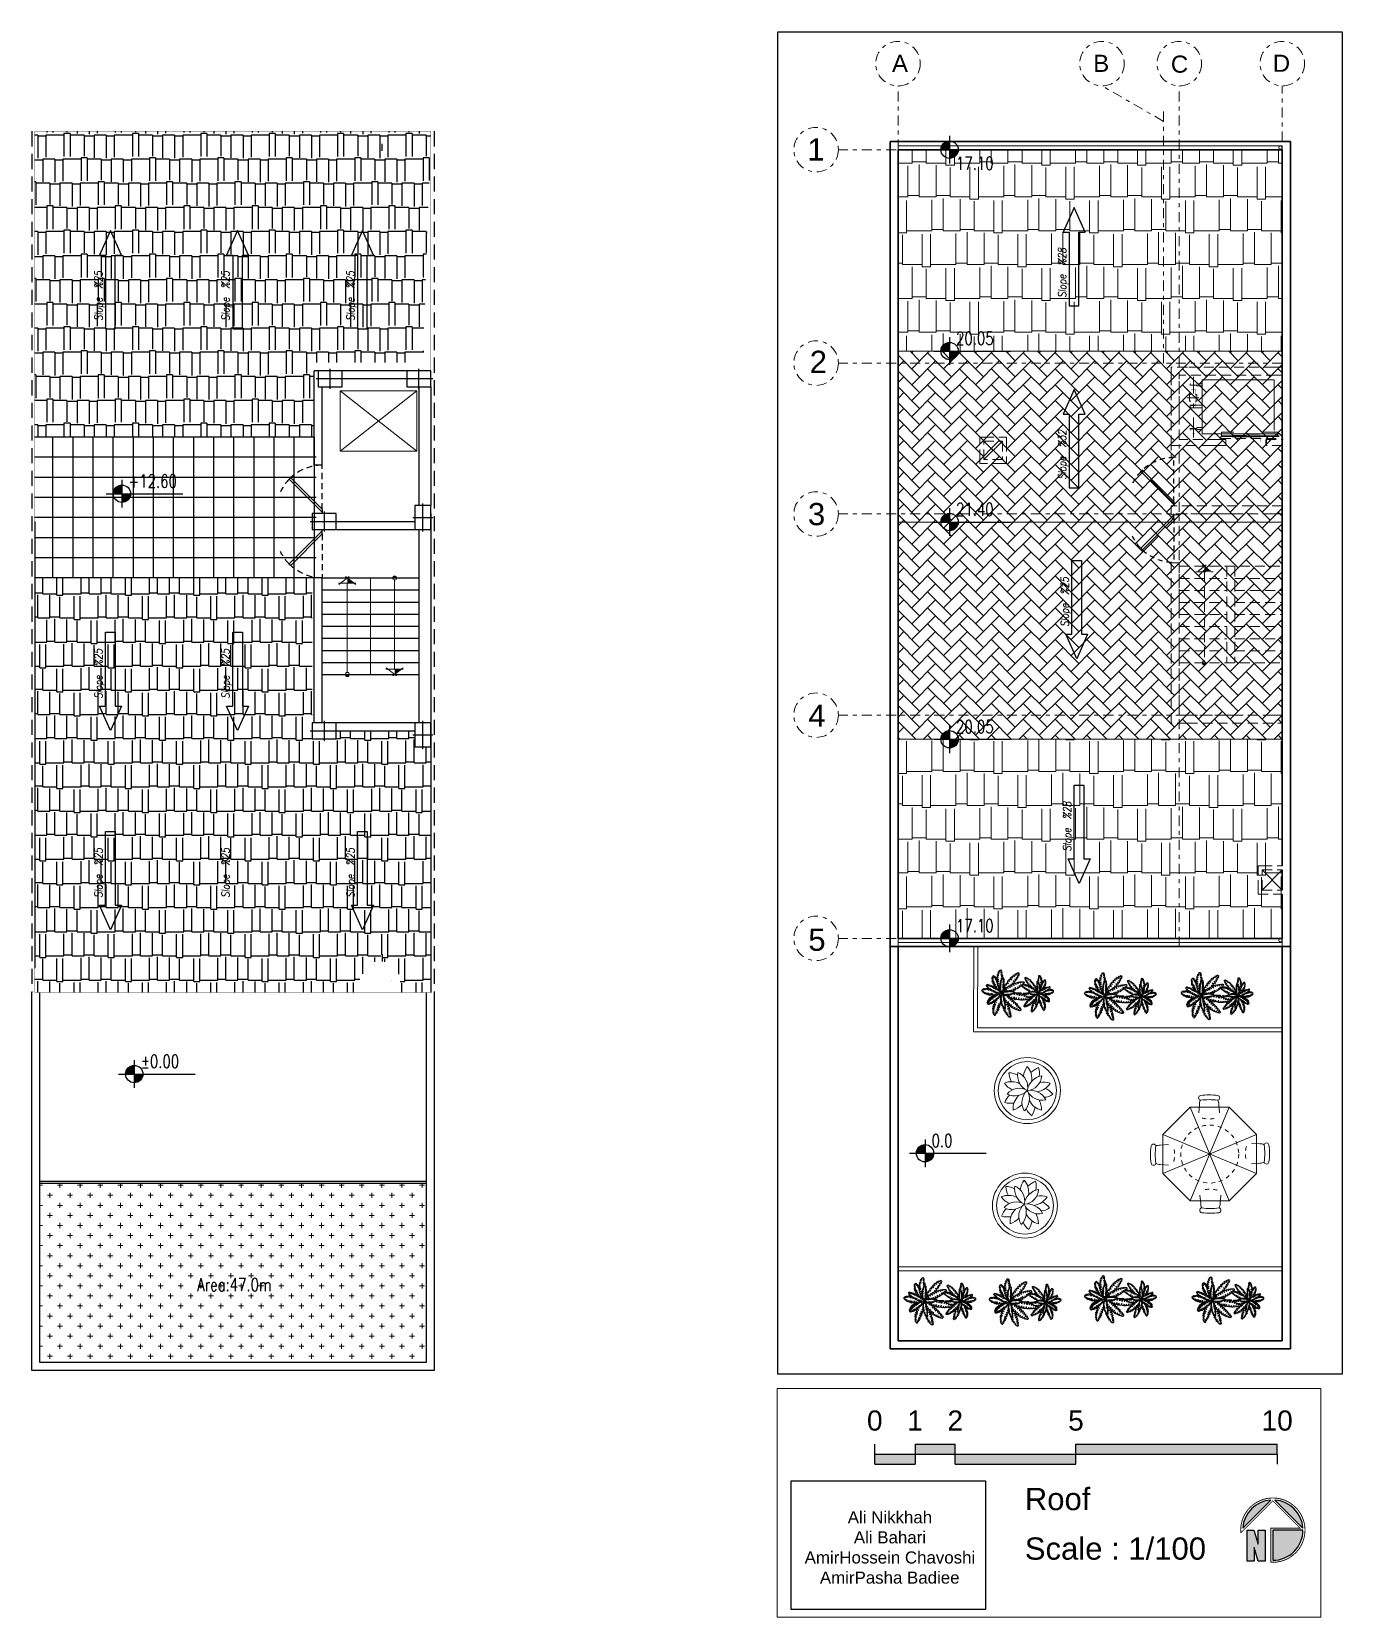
# Model space of a CAD drawing. Header units: inches. Extents: x -0.3 to 32.3, y -27.3 to 12.1.
import ezdxf
from ezdxf.enums import TextEntityAlignment as Align

# ---------------------------------------------------------------- set-up
doc = ezdxf.new("R2010")
doc.units = ezdxf.units.IN
doc.header["$MEASUREMENT"] = 0
for name, pattern in [('ACAD_ISO02W100', [15, 12, -3]), ('DASHDOT2', [0.5, 0.25, -0.125, 0, -0.125]), ('HIDDEN', [0.375, 0.25, -0.125]), ('HIDDEN2', [0.1875, 0.125, -0.0625]), ('TRATTO-PUNTO', [1, 0.5, -0.25, 0, -0.25])]:
    doc.linetypes.add(name, pattern=pattern)
for name, color, linetype in [('1', 105, 'Continuous'), ('5', 2, 'Continuous'), ('7', 7, 'Continuous'), ('Axe Parking', 7, 'Continuous'), ('COD', 1, 'Continuous'), ('dim-100', 1, 'Continuous'), ('DOOR', 105, 'Continuous'), ('FUR', 13, 'Continuous'), ('H', 251, 'Continuous'), ('HID', 9, 'HIDDEN2'), ('LEV', 7, 'Continuous'), ('WALL', 11, 'Continuous')]:
    doc.layers.add(name, color=color, linetype=linetype)
for name, color, linetype, lineweight in [('105', 105, 'HIDDEN2', 5), ('Axe Architechture', 7, 'Continuous', 15), ('HACH', 8, 'Continuous', 5), ('SOTOON', 2, 'Continuous', 40)]:
    doc.layers.add(name, color=color, linetype=linetype, lineweight=lineweight)
doc.styles.add('arial', font='arial.ttf', dxfattribs={"height": 2.5})
doc.styles.add('ATT', font='')
doc.styles.add('DIMO', font='ROMANC.shx', dxfattribs={"width": 0.75, "height": 0.2})
doc.styles.add('ROMANS', font='romans.shx')
doc.styles.get("Standard").update_dxf_attribs({"font": 'arial.ttf'})
doc.styles.get('ATT').set_extended_font_data('B Yagut')

msp = doc.modelspace()

# ---------------------------------------------------------------- texts
at = {"insert": (18.88, -24.694), "char_height": 0.3, "attachment_point": 1}
msp.add_mtext_dynamic_manual_height_columns('\\pi1.12292;Ali Nikkhah\\P\\pi1.27425;Ali Bahari\\P\\pi0.05153;AmirHossein Chavoshi\\P\\pi0.43001;AmirPasha Badiee', width=4.31371, gutter_width=2.762, heights=[2.754], dxfattribs=at)
at = {"layer": 'Axe Architechture', "linetype": 'DASHDOT2', "lineweight": 5}
msp.add_text('1', height=0.552, dxfattribs=at).set_placement((18.998, 8.872))
at = {"layer": 'Axe Architechture', "linetype": 'DASHDOT2'}
for s, p in [('Roof', (24.403, -24.667)), ('Scale : 1/100', (24.403, -25.899))]:
    msp.add_text(s, height=0.5524, dxfattribs=at).set_placement(p)
at = {"layer": 'Axe Parking', "linetype": 'DASHDOT2', "lineweight": 5}
for s, height, p in [('A', 0.426, (21.102, 11.074)), ('B', 0.426, (26.104, 11.076)), ('C', 0.426, (28.033, 11.056)), ('D', 0.426, (30.567, 11.078)), ('2', 0.552, (19.057, 3.594)), ('3', 0.552, (19.013, -0.19)), ('4', 0.552, (19.023, -5.198))]:
    msp.add_text(s, height=height, dxfattribs=at).set_placement(p)
at = {"layer": 'Axe Parking', "linetype": 'DASHDOT2'}
msp.add_text('5', height=0.552, dxfattribs=at).set_placement((19.022, -10.766))
at = {"layer": 'dim-100', "style": 'ROMANS', "oblique": 10, "width": 0.8}
for s, p in [('Slope  %%%28', (25.431, 5.463)), ('Slope  %%%32', (25.431, 0.942)), ('Slope  %%%25', (25.495, -2.716)), ('Slope  %%%28', (25.554, -8.297))]:
    msp.add_text(s, height=0.2, rotation=90, dxfattribs=at).set_placement(p)
at = {"layer": 'dim-100', "color": 2, "style": 'ROMANS', "oblique": 10, "width": 0.8}
for p in [(1.478, 4.889), (4.639, 4.889), (7.743, 4.889), (1.478, -4.5), (4.639, -4.5), (1.478, -9.448), (4.639, -9.448), (7.743, -9.448)]:
    msp.add_text('Slope  %%%25', height=0.2, rotation=90, dxfattribs=at).set_placement(p)
at = {"layer": 'LEV', "style": 'DIMO', "width": 0.75}
for s, p in [('17.10', (22.694, 8.643)), ('20.05', (22.694, 4.292)), ('+12.60', (2.124, 0.744)), ('21.40', (22.694, 0.042)), ('20.05', (22.694, -5.358)), ('17.10', (22.694, -10.305)), ('%%P0.00', (2.43, -13.678)), ('0.0', (22.086, -15.646))]:
    msp.add_text(s, height=0.3229, dxfattribs=at).set_placement(p)
at = {"layer": 'LEV', "insert": (3.832, -18.903), "char_height": 0.3229, "width": 4.35004, "attachment_point": 1, "style": 'DIMO'}
msp.add_mtext('Area:47.0m', dxfattribs=at)

# ---------------------------------------------------------------- blocks, each defined once
blk = doc.blocks.new('desgff')
at = {"layer": '1', "ltscale": 0.5}
for p, q in [((1541.877, -1764.125), (1541.877, -1764.825)), ((1542.127, -1764.475), (1541.627, -1764.475))]:
    blk.add_line(p, q, dxfattribs=at)
at = {"layer": '5'}
blk.add_lwpolyline([(1541.677, -1764.175), (1541.677, -1764.775), (1542.077, -1764.775), (1542.077, -1764.175)], close=True, dxfattribs=at)
blk = doc.blocks.new('*X2')
at = {"color": 0}
for p, q in [((16.67, 10.47), (16.717, 10.47)), ((16.67, 10.45), (16.764, 10.45)), ((16.67, 10.43), (16.793, 10.43)), ((16.67, 10.41), (16.815, 10.41)), ((16.67, 10.39), (16.832, 10.39)), ((16.67, 10.37), (16.846, 10.37)), ((16.67, 10.35), (16.857, 10.35)), ((16.67, 10.33), (16.866, 10.33)), ((16.67, 10.31), (16.872, 10.31)), ((16.67, 10.29), (16.876, 10.29))]:
    blk.add_line(p, q, dxfattribs=at)
blk = doc.blocks.new('dfsfd')
at = {"layer": 'LEV'}
for p, q in [((972.532, -1387.445), (972.532, -1387.167)), ((972.558, -1386.941), (972.558, -1388.002)), ((971.961, -1387.471), (974.895, -1387.471)), ((972.532, -1387.445), (972.254, -1387.445)), ((972.585, -1387.498), (972.862, -1387.498)), ((972.585, -1387.498), (972.585, -1387.776))]:
    blk.add_line(p, q, dxfattribs=at)
blk.add_circle((972.558, -1387.471), 0.332, dxfattribs=at)
for start, end in [(94.98854, 175.01146), (274.98854, 355.01146)]:
    blk.add_arc((972.558, -1387.471), 0.305, start, end, dxfattribs=at)
at = {"layer": 'LEV', "xscale": -1.327104000000048, "yscale": 1.327104000000048, "zscale": 1.327104000000048}
blk.add_blockref('*X2', (994.654, -1401.074), dxfattribs=at)
at = {"layer": 'LEV', "xscale": -1.327104000000048, "yscale": 1.327104000000048, "zscale": 1.327104000000048, "rotation": 180}
blk.add_blockref('*X2', (950.462, -1373.869), dxfattribs=at)
blk = doc.blocks.new('door 2')
at = {"layer": 'DOOR'}
for p, q in [((969.888, -1371.897), (970.573, -1371.213)), ((970.604, -1371.245), (969.952, -1371.897)), ((969.952, -1371.897), (969.862, -1371.897))]:
    blk.add_line(p, q, dxfattribs=at)
blk.add_arc((969.907, -1371.897), 0.955, 43.0906, 45.7908, dxfattribs=at)
at = {"layer": 'HID'}
blk.add_line((969.952, -1371.897), (970.862, -1371.897), dxfattribs=at)
for start, end in [(45.8833, 64.803), (0, 42.8672)]:
    blk.add_arc((969.907, -1371.897), 0.955, start, end, dxfattribs=at)
blk = doc.blocks.new('02PTRX27')
at = {"color": 3, "linetype": 'ByBlock'}
for p, q in [((-0.625, 0.324), (-0.611, 0.342)), ((-0.624, 0.335), (-0.62, 0.351)), ((-0.611, 0.342), (-0.624, 0.335)), ((-0.62, 0.351), (-0.614, 0.363)), ((-0.614, 0.363), (-0.604, 0.372)), ((-0.604, 0.372), (-0.596, 0.375)), ((-0.588, 0.37), (-0.598, 0.354)), ((-0.598, 0.354), (-0.582, 0.365)), ((-0.596, 0.375), (-0.588, 0.37)), ((-0.572, 0.356), (-0.588, 0.334)), ((-0.588, 0.334), (-0.565, 0.349)), ((-0.582, 0.365), (-0.572, 0.356)), ((-0.555, 0.339), (-0.572, 0.313)), ((-0.547, 0.329), (-0.572, 0.313)), ((-0.565, 0.349), (-0.555, 0.339)), ((-0.536, 0.315), (-0.547, 0.329)), ((-0.526, 0.332), (-0.527, 0.306)), ((-0.495, 0.344), (-0.526, 0.332)), ((-0.519, 0.372), (-0.524, 0.347)), ((-0.524, 0.347), (-0.495, 0.344)), ((-0.519, 0.372), (-0.487, 0.386)), ((-0.515, 0.391), (-0.507, 0.412)), ((-0.487, 0.386), (-0.515, 0.391)), ((-0.478, 0.425), (-0.507, 0.412)), ((-0.501, 0.428), (-0.491, 0.45)), ((-0.478, 0.425), (-0.501, 0.428)), ((-0.491, 0.45), (-0.47, 0.46)), ((-0.473, 0.482), (-0.484, 0.463)), ((-0.484, 0.463), (-0.47, 0.46)), ((-0.473, 0.482), (-0.46, 0.49)), ((-0.46, 0.49), (-0.448, 0.492)), ((-0.434, 0.473), (-0.452, 0.463)), ((-0.452, 0.463), (-0.432, 0.461)), ((-0.427, 0.442), (-0.452, 0.43)), ((-0.424, 0.428), (-0.452, 0.43)), ((-0.448, 0.492), (-0.438, 0.488)), ((-0.447, 0.393), (-0.419, 0.409)), ((-0.447, 0.393), (-0.416, 0.392)), ((-0.405, 0.329), (-0.444, 0.31)), ((-0.411, 0.368), (-0.44, 0.354)), ((-0.44, 0.354), (-0.409, 0.353)), ((-0.438, 0.488), (-0.434, 0.473)), ((-0.432, 0.461), (-0.427, 0.442)), ((-0.419, 0.409), (-0.424, 0.428)), ((-0.416, 0.392), (-0.411, 0.368)), ((-0.409, 0.353), (-0.405, 0.329)), ((-0.231, 0.339), (-0.252, 0.319)), ((-0.231, 0.339), (-0.201, 0.328)), ((-0.197, 0.368), (-0.219, 0.351)), ((-0.219, 0.351), (-0.201, 0.328)), ((-0.197, 0.368), (-0.164, 0.358)), ((-0.16, 0.394), (-0.181, 0.381)), ((-0.181, 0.381), (-0.164, 0.358)), ((-0.16, 0.394), (-0.13, 0.385)), ((-0.122, 0.416), (-0.144, 0.404)), ((-0.144, 0.404), (-0.13, 0.385)), ((-0.131, 0.338), (-0.11, 0.315)), ((-0.131, 0.338), (-0.1, 0.331)), ((-0.122, 0.416), (-0.1, 0.41)), ((-0.088, 0.432), (-0.108, 0.423)), ((-0.108, 0.423), (-0.1, 0.41)), ((-0.089, 0.351), (-0.108, 0.372)), ((-0.081, 0.366), (-0.108, 0.372)), ((-0.1, 0.331), (-0.089, 0.351)), ((-0.088, 0.432), (-0.074, 0.431)), ((-0.085, 0.401), (-0.066, 0.397)), ((-0.085, 0.401), (-0.072, 0.385)), ((-0.072, 0.385), (-0.081, 0.366)), ((-0.074, 0.431), (-0.063, 0.424)), ((-0.066, 0.397), (-0.059, 0.414)), ((-0.059, 0.414), (-0.063, 0.424)), ((0.052, 0.328), (0.061, 0.333)), ((0.061, 0.333), (0.072, 0.334)), ((0.087, 0.327), (0.072, 0.334)), ((0.33, 0.331), (0.326, 0.316)), ((0.352, 0.332), (0.33, 0.331)), ((0.336, 0.356), (0.332, 0.342)), ((0.332, 0.342), (0.352, 0.332)), ((0.352, 0.358), (0.336, 0.356)), ((0.338, 0.365), (0.341, 0.377)), ((0.352, 0.358), (0.338, 0.365)), ((0.341, 0.377), (0.349, 0.38)), ((0.349, 0.38), (0.358, 0.378)), ((0.358, 0.378), (0.368, 0.372)), ((0.365, 0.355), (0.377, 0.358)), ((0.382, 0.347), (0.365, 0.355)), ((0.368, 0.372), (0.377, 0.358)), ((0.372, 0.328), (0.39, 0.331)), ((0.39, 0.331), (0.382, 0.347)), ((-0.836, 0.064), (-0.835, 0.078)), ((-0.834, 0.052), (-0.836, 0.064)), ((-0.829, 0.088), (-0.835, 0.078)), ((-0.834, 0.052), (-0.826, 0.041)), ((-0.819, 0.094), (-0.829, 0.088)), ((-0.826, 0.041), (-0.82, 0.057)), ((-0.82, 0.057), (-0.819, 0.034)), ((-0.818, 0.076), (-0.819, 0.094)), ((-0.819, 0.034), (-0.807, 0.023)), ((-0.811, 0.097), (-0.818, 0.076)), ((-0.797, 0.103), (-0.811, 0.097)), ((-0.807, 0.023), (-0.799, 0.048)), ((-0.798, 0.016), (-0.799, 0.048)), ((-0.798, 0.016), (-0.784, 0.007)), ((-0.795, 0.076), (-0.797, 0.103)), ((-0.795, 0.076), (-0.786, 0.105)), ((-0.786, 0.105), (-0.77, 0.109)), ((-0.784, 0.007), (-0.772, 0.035)), ((-0.771, 0), (-0.772, 0.035)), ((-0.753, -0.008), (-0.771, 0)), ((-0.77, 0.109), (-0.767, 0.078)), ((-0.767, 0.078), (-0.757, 0.111)), ((-0.757, 0.111), (-0.737, 0.112)), ((-0.742, 0.021), (-0.753, -0.008)), ((-0.743, 0.174), (-0.738, 0.183)), ((-0.743, 0.165), (-0.743, 0.174)), ((-0.743, 0.165), (-0.736, 0.152)), ((-0.741, -0.013), (-0.742, 0.021)), ((-0.73, 0.187), (-0.738, 0.183)), ((-0.737, 0.112), (-0.734, 0.08)), ((-0.736, 0.152), (-0.726, 0.16)), ((-0.725, 0.112), (-0.734, 0.08)), ((-0.717, 0.184), (-0.73, 0.187)), ((-0.73, 0.144), (-0.726, 0.16)), ((-0.73, 0.144), (-0.721, 0.131)), ((-0.704, 0.112), (-0.725, 0.112)), ((-0.721, 0.131), (-0.707, 0.143)), ((-0.721, -0.019), (-0.706, 0.021)), ((-0.72, 0.171), (-0.717, 0.184)), ((-0.708, 0.182), (-0.72, 0.171)), ((-0.713, 0.122), (-0.707, 0.143)), ((-0.713, 0.122), (-0.702, 0.109)), ((-0.693, 0.178), (-0.708, 0.182)), ((-0.706, 0.021), (-0.703, -0.023)), ((-0.7, 0.068), (-0.704, 0.111)), ((-0.702, 0.109), (-0.685, 0.123)), ((-0.689, 0.098), (-0.7, 0.068)), ((-0.697, 0.159), (-0.693, 0.178)), ((-0.681, 0.175), (-0.697, 0.159)), ((-0.692, 0.1), (-0.685, 0.123)), ((-0.678, 0.087), (-0.692, 0.1)), ((-0.666, 0.171), (-0.681, 0.175)), ((-0.681, -0.028), (-0.668, 0.012)), ((-0.661, 0.103), (-0.678, 0.087)), ((-0.67, 0.149), (-0.666, 0.171)), ((-0.653, 0.166), (-0.67, 0.149)), ((-0.661, 0.103), (-0.669, 0.081)), ((-0.669, 0.081), (-0.653, 0.069)), ((-0.665, -0.03), (-0.668, 0.012)), ((-0.663, 0.098), (-0.663, 0.101)), ((-0.661, 0.065), (-0.662, 0.075)), ((-0.658, 0.073), (-0.661, 0.065)), ((-0.636, 0.16), (-0.653, 0.166)), ((-0.653, 0.069), (-0.631, 0.09)), ((-0.629, 0.009), (-0.644, -0.033)), ((-0.641, 0.138), (-0.636, 0.16)), ((-0.625, 0.155), (-0.641, 0.138)), ((-0.639, 0.061), (-0.631, 0.09)), ((-0.623, 0.051), (-0.639, 0.061)), ((-0.629, 0.009), (-0.624, -0.035)), ((-0.626, 0.305), (-0.625, 0.324)), ((-0.606, 0.316), (-0.626, 0.305)), ((-0.606, 0.316), (-0.625, 0.291)), ((-0.625, 0.291), (-0.624, 0.272)), ((-0.607, 0.148), (-0.625, 0.155)), ((-0.624, 0.272), (-0.601, 0.285)), ((-0.602, 0.073), (-0.623, 0.051)), ((-0.622, 0.258), (-0.601, 0.285)), ((-0.617, 0.237), (-0.622, 0.258)), ((-0.593, 0.251), (-0.617, 0.237)), ((-0.614, 0.119), (-0.607, 0.148)), ((-0.592, 0.141), (-0.614, 0.119)), ((-0.593, 0.251), (-0.613, 0.224)), ((-0.606, 0.204), (-0.613, 0.224)), ((-0.602, 0.073), (-0.61, 0.044)), ((-0.61, 0.044), (-0.593, 0.036)), ((-0.574, 0.223), (-0.606, 0.204)), ((-0.574, 0.223), (-0.599, 0.187)), ((-0.589, 0.168), (-0.599, 0.187)), ((-0.571, 0.058), (-0.593, 0.036)), ((-0.575, 0.132), (-0.592, 0.141)), ((-0.558, 0.188), (-0.589, 0.168)), ((-0.584, 0.104), (-0.575, 0.132)), ((-0.563, 0.125), (-0.584, 0.104)), ((-0.558, 0.188), (-0.582, 0.154)), ((-0.582, 0.154), (-0.571, 0.136)), ((-0.571, 0.058), (-0.578, 0.029)), ((-0.578, 0.029), (-0.559, 0.022)), ((-0.576, 0.053), (-0.573, 0.052)), ((-0.571, 0.136), (-0.538, 0.157)), ((-0.546, 0.116), (-0.563, 0.125)), ((-0.538, 0.157), (-0.559, 0.123)), ((-0.559, 0.022), (-0.542, 0.039)), ((-0.555, 0.087), (-0.546, 0.116)), ((-0.531, 0.107), (-0.555, 0.087)), ((-0.554, 0.289), (-0.536, 0.315)), ((-0.554, 0.289), (-0.529, 0.305)), ((-0.549, 0.105), (-0.547, 0.102)), ((-0.547, 0.102), (-0.522, 0.119)), ((-0.542, 0.039), (-0.547, 0.017)), ((-0.547, 0.017), (-0.526, 0.011)), ((-0.527, 0.276), (-0.542, 0.254)), ((-0.542, 0.254), (-0.526, 0.263)), ((-0.515, 0.096), (-0.531, 0.107)), ((-0.529, 0.305), (-0.518, 0.289)), ((-0.529, 0.106), (-0.522, 0.119)), ((-0.527, 0.306), (-0.488, 0.302)), ((-0.527, 0.284), (-0.488, 0.302)), ((-0.526, 0.259), (-0.527, 0.284)), ((-0.486, 0.257), (-0.526, 0.259)), ((-0.526, 0.011), (-0.508, 0.029)), ((-0.524, 0.241), (-0.486, 0.257)), ((-0.521, 0.216), (-0.524, 0.241)), ((-0.522, 0.222), (-0.522, 0.222)), ((-0.522, 0.222), (-0.522, 0.222)), ((-0.522, 0.222), (-0.522, 0.222)), ((-0.522, 0.222), (-0.522, 0.221)), ((-0.522, 0.074), (-0.515, 0.096)), ((-0.504, 0.089), (-0.522, 0.074)), ((-0.521, 0.216), (-0.48, 0.213)), ((-0.518, 0.289), (-0.518, 0.288)), ((-0.517, 0.194), (-0.48, 0.213)), ((-0.511, 0.168), (-0.517, 0.194)), ((-0.511, 0.168), (-0.479, 0.167)), ((-0.508, 0.029), (-0.511, 0.007)), ((-0.511, 0.007), (-0.491, 0.003)), ((-0.479, 0.167), (-0.507, 0.152)), ((-0.507, 0.152), (-0.497, 0.126)), ((-0.487, 0.077), (-0.504, 0.089)), ((-0.502, 0.25), (-0.498, 0.256)), ((-0.495, 0.089), (-0.5, 0.086)), ((-0.498, 0.256), (-0.499, 0.258)), ((-0.497, 0.126), (-0.467, 0.124)), ((-0.497, 0.085), (-0.495, 0.089)), ((-0.495, 0.089), (-0.485, 0.099)), ((-0.493, 0.054), (-0.487, 0.077)), ((-0.474, 0.068), (-0.493, 0.054)), ((-0.492, 0.207), (-0.487, 0.214)), ((-0.491, 0.003), (-0.474, 0.019)), ((-0.487, 0.163), (-0.49, 0.168)), ((-0.467, 0.122), (-0.489, 0.107)), ((-0.478, 0.084), (-0.489, 0.107)), ((-0.488, 0.058), (-0.478, 0.084)), ((-0.485, 0.009), (-0.475, -0.008)), ((-0.462, 0.098), (-0.478, 0.084)), ((-0.478, 0.084), (-0.447, 0.081)), ((-0.477, 0), (-0.474, 0.019)), ((-0.46, 0.056), (-0.474, 0.068)), ((-0.467, 0.194), (-0.469, 0.178)), ((-0.469, 0.178), (-0.442, 0.165)), ((-0.469, 0.149), (-0.469, 0.166)), ((-0.469, 0.166), (-0.442, 0.165)), ((-0.441, 0.135), (-0.469, 0.149)), ((-0.468, 0.121), (-0.469, 0.124)), ((-0.456, 0.075), (-0.469, 0.067)), ((-0.469, 0.067), (-0.465, 0.061)), ((-0.441, 0.135), (-0.468, 0.135)), ((-0.468, 0.135), (-0.466, 0.117)), ((-0.467, 0.194), (-0.439, 0.194)), ((-0.462, 0.225), (-0.466, 0.209)), ((-0.466, 0.209), (-0.439, 0.194)), ((-0.466, 0.117), (-0.445, 0.107)), ((-0.466, 0.061), (-0.466, 0.061)), ((-0.465, 0.035), (-0.46, 0.056)), ((-0.465, 0.035), (-0.449, 0.048)), ((-0.445, 0.107), (-0.464, 0.106)), ((-0.464, 0.106), (-0.46, 0.089)), ((-0.458, 0.04), (-0.463, 0.043)), ((-0.462, 0.225), (-0.441, 0.224)), ((-0.461, 0.053), (-0.455, 0.043)), ((-0.454, 0.252), (-0.46, 0.235)), ((-0.46, 0.235), (-0.441, 0.224)), ((-0.438, 0.078), (-0.46, 0.089)), ((-0.456, 0.076), (-0.438, 0.078)), ((-0.45, 0.06), (-0.456, 0.076)), ((-0.447, 0.081), (-0.455, 0.076)), ((-0.455, 0.043), (-0.444, 0.057)), ((-0.455, 0.043), (-0.455, 0.044)), ((-0.455, 0.043), (-0.455, 0.043)), ((-0.454, 0.252), (-0.432, 0.251)), ((-0.443, 0.008), (-0.453, -0.001)), ((-0.452, 0.107), (-0.449, 0.109)), ((-0.442, 0.278), (-0.45, 0.264)), ((-0.45, 0.264), (-0.432, 0.251)), ((-0.45, 0.081), (-0.45, 0.08)), ((-0.43, 0.05), (-0.45, 0.06)), ((-0.449, 0.048), (-0.442, 0.042)), ((-0.447, 0.081), (-0.445, 0.081)), ((-0.43, 0.05), (-0.446, 0.049)), ((-0.446, 0.049), (-0.442, 0.042)), ((-0.444, 0.31), (-0.419, 0.308)), ((-0.444, 0.007), (-0.443, 0.006)), ((-0.443, 0.165), (-0.442, 0.165)), ((-0.443, 0.008), (-0.442, -0.005)), ((-0.443, 0.005), (-0.443, 0.005)), ((-0.443, 0.005), (-0.442, -0.008)), ((-0.442, 0.278), (-0.422, 0.278)), ((-0.428, 0.302), (-0.437, 0.288)), ((-0.437, 0.288), (-0.422, 0.278)), ((-0.437, 0.251), (-0.437, 0.255)), ((-0.412, 0.046), (-0.437, 0.033)), ((-0.436, 0.019), (-0.434, 0.031)), ((-0.425, 0.026), (-0.436, 0.019)), ((-0.434, 0.031), (-0.422, 0.025)), ((-0.432, 0.023), (-0.422, 0.025)), ((-0.432, 0.023), (-0.431, 0.022)), ((-0.412, 0.046), (-0.43, 0.05)), ((-0.428, 0.302), (-0.413, 0.303)), ((-0.412, 0.323), (-0.422, 0.311)), ((-0.422, 0.311), (-0.413, 0.303)), ((-0.422, 0.025), (-0.41, 0.022)), ((-0.412, 0.323), (-0.403, 0.327)), ((-0.412, 0.046), (-0.393, 0.045)), ((-0.394, 0.035), (-0.412, 0.046)), ((-0.41, 0.022), (-0.412, 0.046)), ((-0.384, 0.112), (-0.411, 0.127)), ((-0.383, 0.126), (-0.411, 0.127)), ((-0.41, 0.045), (-0.411, 0.045)), ((-0.41, 0.071), (-0.389, 0.07)), ((-0.39, 0.059), (-0.41, 0.071)), ((-0.41, 0.044), (-0.394, 0.044)), ((-0.41, 0.022), (-0.4, 0.016)), ((-0.4, 0.022), (-0.41, 0.022)), ((-0.41, 0.022), (-0.406, 0.003)), ((-0.381, 0.186), (-0.409, 0.185)), ((-0.409, 0.185), (-0.382, 0.171)), ((-0.409, 0.156), (-0.382, 0.143)), ((-0.382, 0.155), (-0.409, 0.156)), ((-0.409, 0.021), (-0.409, 0.022)), ((-0.405, 0.02), (-0.409, 0.021)), ((-0.409, 0.014), (-0.4, -0.004)), ((-0.405, 0.185), (-0.407, 0.185)), ((-0.387, 0.086), (-0.407, 0.097)), ((-0.407, 0.097), (-0.386, 0.096)), ((-0.404, 0.022), (-0.406, 0.019)), ((-0.386, 0.275), (-0.404, 0.273)), ((-0.404, 0.273), (-0.385, 0.263)), ((-0.384, 0.246), (-0.404, 0.244)), ((-0.404, 0.244), (-0.383, 0.233)), ((-0.4, 0.097), (-0.404, 0.095)), ((-0.401, 0.01), (-0.404, 0.022)), ((-0.403, 0.327), (-0.394, 0.324)), ((-0.382, 0.215), (-0.403, 0.214)), ((-0.403, 0.214), (-0.382, 0.204)), ((-0.403, 0.127), (-0.393, 0.125)), ((-0.403, 0.019), (-0.4, 0.018)), ((-0.398, 0.037), (-0.401, 0.04)), ((-0.401, 0.04), (-0.401, 0.039)), ((-0.4, 0.022), (-0.401, 0.01)), ((-0.4, -0.004), (-0.401, 0.01)), ((-0.387, 0.302), (-0.4, 0.3)), ((-0.4, 0.3), (-0.387, 0.292)), ((-0.4, 0.038), (-0.395, 0.037)), ((-0.397, 0.24), (-0.397, 0.245)), ((-0.395, 0.21), (-0.395, 0.214)), ((-0.395, 0.061), (-0.395, 0.07)), ((-0.395, 0.064), (-0.381, 0.067)), ((-0.394, 0.044), (-0.395, 0.045)), ((-0.395, 0.037), (-0.395, 0.036)), ((-0.395, 0.03), (-0.394, 0.035)), ((-0.392, 0.033), (-0.395, 0.03)), ((-0.394, 0.324), (-0.389, 0.317)), ((-0.394, 0.148), (-0.394, 0.155)), ((-0.393, 0.125), (-0.394, 0.118)), ((-0.394, 0.044), (-0.39, 0.042)), ((-0.394, 0.035), (-0.387, 0.029)), ((-0.393, 0.045), (-0.39, 0.059)), ((-0.37, 0.086), (-0.392, 0.089)), ((-0.387, 0.029), (-0.392, 0.052)), ((-0.392, 0.033), (-0.388, 0.015)), ((-0.377, 0.071), (-0.391, 0.053)), ((-0.391, 0.052), (-0.371, 0.041)), ((-0.389, 0.317), (-0.387, 0.302)), ((-0.389, 0.07), (-0.387, 0.086)), ((-0.389, 0.031), (-0.388, 0.031)), ((-0.388, 0.015), (-0.386, 0.037)), ((-0.387, 0.292), (-0.386, 0.275)), ((-0.379, 0.134), (-0.387, 0.114)), ((-0.387, 0.029), (-0.387, 0.028)), ((-0.386, 0.096), (-0.384, 0.112)), ((-0.378, 0.043), (-0.386, 0.037)), ((-0.385, 0.263), (-0.384, 0.246)), ((-0.385, 0.103), (-0.37, 0.086)), ((-0.384, 0.108), (-0.333, 0.109)), ((-0.383, 0.233), (-0.382, 0.215)), ((-0.382, 0.143), (-0.383, 0.126)), ((-0.382, 0.204), (-0.381, 0.186)), ((-0.382, 0.171), (-0.382, 0.155)), ((-0.347, 0.13), (-0.379, 0.134)), ((-0.372, 0.022), (-0.378, 0.043)), ((-0.358, 0.053), (-0.377, 0.071)), ((-0.373, 0.068), (-0.362, 0.07)), ((-0.37, 0.046), (-0.372, 0.022)), ((-0.365, 0.083), (-0.37, 0.086)), ((-0.359, 0.051), (-0.37, 0.046)), ((-0.355, 0.181), (-0.369, 0.154)), ((-0.347, 0.13), (-0.369, 0.154)), ((-0.365, 0.084), (-0.349, 0.102)), ((-0.365, 0.084), (-0.358, 0.053)), ((-0.359, 0.059), (-0.361, 0.056)), ((-0.354, 0.03), (-0.359, 0.051)), ((-0.358, 0.053), (-0.353, 0.043)), ((-0.324, 0.174), (-0.355, 0.181)), ((-0.354, 0.033), (-0.355, 0.033)), ((-0.354, 0.03), (-0.352, 0.053)), ((-0.34, 0.057), (-0.352, 0.053)), ((-0.349, 0.102), (-0.326, 0.081)), ((-0.33, 0.119), (-0.347, 0.13)), ((-0.33, 0.221), (-0.345, 0.196)), ((-0.324, 0.174), (-0.345, 0.196)), ((-0.333, 0.028), (-0.34, 0.057)), ((-0.315, 0.132), (-0.335, 0.115)), ((-0.326, 0.081), (-0.335, 0.115)), ((-0.33, 0.093), (-0.334, 0.088)), ((-0.332, 0.033), (-0.334, 0.033)), ((-0.33, 0.058), (-0.333, 0.028)), ((-0.33, 0.221), (-0.289, 0.212)), ((-0.317, 0.06), (-0.33, 0.058)), ((-0.31, 0.032), (-0.317, 0.06)), ((-0.299, 0.263), (-0.315, 0.241)), ((-0.315, 0.241), (-0.289, 0.212)), ((-0.315, 0.132), (-0.293, 0.109)), ((-0.309, 0.044), (-0.314, 0.047)), ((-0.313, 0.041), (-0.31, 0.042)), ((-0.31, 0.032), (-0.308, 0.061)), ((-0.308, 0.061), (-0.295, 0.062)), ((-0.28, 0.157), (-0.301, 0.142)), ((-0.293, 0.109), (-0.301, 0.142)), ((-0.26, 0.251), (-0.299, 0.263)), ((-0.288, 0.032), (-0.295, 0.062)), ((-0.285, 0.05), (-0.292, 0.048)), ((-0.283, 0.062), (-0.288, 0.032)), ((-0.268, 0.301), (-0.286, 0.28)), ((-0.286, 0.28), (-0.26, 0.251)), ((-0.269, 0.061), (-0.283, 0.062)), ((-0.251, 0.126), (-0.28, 0.157)), ((-0.264, 0.038), (-0.269, 0.061)), ((-0.269, 0.059), (-0.266, 0.057)), ((-0.268, 0.301), (-0.227, 0.289)), ((-0.266, 0.057), (-0.268, 0.056)), ((-0.266, 0.142), (-0.253, 0.138)), ((-0.266, 0.057), (-0.262, 0.051)), ((-0.266, 0.057), (-0.264, 0.041)), ((-0.26, 0.06), (-0.264, 0.038)), ((-0.26, 0.169), (-0.238, 0.181)), ((-0.26, 0.169), (-0.251, 0.126)), ((-0.245, 0.058), (-0.26, 0.06)), ((-0.252, 0.319), (-0.227, 0.289)), ((-0.251, 0.189), (-0.243, 0.179)), ((-0.251, 0.189), (-0.218, 0.179)), ((-0.239, 0.034), (-0.245, 0.058)), ((-0.24, -0.02), (-0.237, 0.004)), ((-0.239, 0.034), (-0.233, 0.056)), ((-0.238, 0.181), (-0.211, 0.149)), ((-0.237, 0.004), (-0.229, -0.016)), ((-0.233, 0.056), (-0.219, 0.052)), ((-0.229, 0.083), (-0.201, 0.05)), ((-0.224, 0.054), (-0.229, 0.083)), ((-0.221, 0.19), (-0.198, 0.201)), ((-0.211, 0.149), (-0.221, 0.19)), ((-0.219, 0.052), (-0.213, 0.031)), ((-0.218, 0.226), (-0.192, 0.198)), ((-0.218, 0.226), (-0.179, 0.214)), ((-0.215, -0.011), (-0.212, 0.012)), ((-0.213, 0.031), (-0.208, 0.05)), ((-0.213, -0.009), (-0.208, 0.002)), ((-0.212, 0.012), (-0.205, -0.006)), ((-0.208, 0.05), (-0.193, 0.045)), ((-0.19, 0), (-0.205, -0.006)), ((-0.201, 0.05), (-0.178, 0.061)), ((-0.198, 0.201), (-0.169, 0.168)), ((-0.192, 0.198), (-0.194, 0.196)), ((-0.187, 0.03), (-0.193, 0.045)), ((-0.163, 0.236), (-0.19, 0.266)), ((-0.148, 0.255), (-0.19, 0.266)), ((-0.186, 0.016), (-0.19, 0)), ((-0.188, 0.102), (-0.161, 0.07)), ((-0.178, 0.061), (-0.188, 0.102)), ((-0.187, 0.03), (-0.183, 0.042)), ((-0.18, 0.005), (-0.186, 0.016)), ((-0.183, 0.042), (-0.168, 0.038)), ((-0.166, 0.012), (-0.18, 0.005)), ((-0.179, 0.214), (-0.163, 0.236)), ((-0.177, 0.211), (-0.151, 0.22)), ((-0.169, 0.168), (-0.177, 0.211)), ((-0.162, 0.03), (-0.168, 0.038)), ((-0.162, -0.024), (-0.167, 0.011)), ((-0.161, 0.02), (-0.166, 0.012)), ((-0.161, 0.02), (-0.162, 0.03)), ((-0.162, -0.024), (-0.143, 0.015)), ((-0.161, 0.07), (-0.139, 0.082)), ((-0.154, 0.3), (-0.133, 0.278)), ((-0.123, 0.292), (-0.154, 0.3)), ((-0.151, 0.22), (-0.13, 0.193)), ((-0.133, 0.278), (-0.148, 0.255)), ((-0.119, 0.094), (-0.148, 0.126)), ((-0.139, 0.082), (-0.148, 0.126)), ((-0.114, 0.011), (-0.143, 0.015)), ((-0.135, 0.225), (-0.108, 0.232)), ((-0.13, 0.193), (-0.135, 0.225)), ((-0.123, 0.292), (-0.11, 0.315)), ((-0.096, 0.108), (-0.119, 0.094)), ((-0.111, -0.031), (-0.114, 0.011)), ((-0.093, 0.007), (-0.111, -0.031)), ((-0.108, 0.232), (-0.086, 0.206)), ((-0.082, 0.118), (-0.104, 0.141)), ((-0.104, 0.141), (-0.096, 0.108)), ((-0.064, 0.001), (-0.093, 0.007)), ((-0.088, 0.237), (-0.063, 0.241)), ((-0.086, 0.206), (-0.088, 0.237)), ((-0.059, 0.134), (-0.082, 0.118)), ((-0.043, 0.146), (-0.067, 0.168)), ((-0.067, 0.168), (-0.059, 0.134)), ((-0.061, -0.042), (-0.064, 0.001)), ((-0.042, 0.217), (-0.063, 0.241)), ((-0.045, 0.244), (-0.018, 0.246)), ((-0.042, 0.217), (-0.045, 0.244)), ((-0.024, 0.161), (-0.043, 0.146)), ((-0.03, 0.192), (-0.009, 0.173)), ((-0.024, 0.161), (-0.03, 0.192)), ((-0.027, 0.18), (-0.024, 0.187)), ((-0.024, 0.187), (-0.024, 0.187)), ((-0.024, 0.165), (-0.014, 0.155)), ((-0.018, 0.246), (-0.001, 0.229)), ((-0.014, 0.155), (-0.002, 0.165)), ((-0.009, 0.173), (0.01, 0.19)), ((-0.002, 0.165), (-0.004, 0.147)), ((-0.004, 0.147), (0.011, 0.134)), ((-0.001, 0.229), (-0.001, 0.248)), ((-0.001, 0.248), (0.023, 0.248)), ((0.018, 0.191), (0.005, 0.178)), ((0.005, 0.178), (0.005, 0.185)), ((0.007, 0.212), (0.023, 0.2)), ((0.01, 0.19), (0.007, 0.212)), ((0.011, 0.134), (0.027, 0.149)), ((0.038, 0.189), (0.018, 0.191)), ((0.022, 0.125), (0.027, 0.149)), ((0.037, 0.113), (0.022, 0.125)), ((0.023, 0.248), (0.036, 0.241)), ((0.023, 0.2), (0.04, 0.216)), ((0.042, 0.229), (0.036, 0.241)), ((0.036, 0.168), (0.038, 0.189)), ((0.036, 0.168), (0.053, 0.187)), ((0.055, 0.13), (0.037, 0.113)), ((0.04, 0.216), (0.042, 0.229)), ((0.052, 0.328), (0.049, 0.32)), ((0.049, 0.32), (0.055, 0.307)), ((0.049, 0.104), (0.055, 0.13)), ((0.067, 0.092), (0.049, 0.104)), ((0.051, -0.031), (0.053, 0.002)), ((0.072, 0.184), (0.053, 0.187)), ((0.075, 0.006), (0.053, 0.002)), ((0.055, 0.307), (0.069, 0.31)), ((0.069, 0.31), (0.059, 0.298)), ((0.059, 0.298), (0.067, 0.283)), ((0.067, 0.283), (0.087, 0.287)), ((0.084, 0.11), (0.067, 0.092)), ((0.07, 0.159), (0.072, 0.184)), ((0.07, 0.159), (0.087, 0.18)), ((0.087, 0.287), (0.073, 0.271)), ((0.073, 0.271), (0.081, 0.256)), ((0.089, -0.022), (0.075, 0.006)), ((0.078, 0.085), (0.084, 0.11)), ((0.095, 0.073), (0.078, 0.085)), ((0.081, 0.317), (0.087, 0.327)), ((0.098, 0.321), (0.081, 0.317)), ((0.081, 0.256), (0.104, 0.261)), ((0.108, 0.175), (0.087, 0.18)), ((0.104, 0.261), (0.088, 0.244)), ((0.088, 0.244), (0.099, 0.226)), ((0.092, 0.009), (0.089, -0.022)), ((0.114, 0.013), (0.092, 0.009)), ((0.118, 0.098), (0.095, 0.073)), ((0.115, 0.312), (0.098, 0.321)), ((0.099, 0.226), (0.123, 0.232)), ((0.104, 0.298), (0.115, 0.312)), ((0.127, 0.305), (0.104, 0.298)), ((0.104, 0.15), (0.108, 0.175)), ((0.12, 0.17), (0.104, 0.15)), ((0.123, 0.232), (0.106, 0.215)), ((0.106, 0.215), (0.118, 0.198)), ((0.111, 0.065), (0.118, 0.098)), ((0.128, 0.055), (0.111, 0.065)), ((0.129, -0.017), (0.114, 0.013)), ((0.118, 0.198), (0.15, 0.206)), ((0.14, 0.163), (0.12, 0.17)), ((0.143, 0.294), (0.127, 0.305)), ((0.148, 0.08), (0.128, 0.055)), ((0.128, 0.017), (0.129, 0.024)), ((0.128, 0.017), (0.132, 0.01)), ((0.129, 0.183), (0.15, 0.206)), ((0.142, 0.166), (0.129, 0.183)), ((0.129, 0.024), (0.133, 0.03)), ((0.129, -0.017), (0.133, 0.01)), ((0.13, 0.277), (0.143, 0.294)), ((0.155, 0.285), (0.13, 0.277)), ((0.132, 0.01), (0.143, 0.005)), ((0.144, 0.034), (0.133, 0.03)), ((0.134, 0.13), (0.14, 0.163)), ((0.134, 0.13), (0.156, 0.156)), ((0.148, 0.08), (0.141, 0.048)), ((0.141, 0.048), (0.159, 0.04)), ((0.172, 0.175), (0.142, 0.166)), ((0.143, 0.005), (0.147, 0.014)), ((0.148, 0.024), (0.144, 0.034)), ((0.147, 0.014), (0.15, 0.001)), ((0.148, 0.024), (0.152, 0.036)), ((0.15, 0.001), (0.161, -0.004)), ((0.172, 0.175), (0.152, 0.153)), ((0.152, 0.153), (0.153, 0.152)), ((0.164, 0.039), (0.152, 0.036)), ((0.172, 0.271), (0.155, 0.285)), ((0.174, 0.148), (0.156, 0.156)), ((0.158, 0.254), (0.172, 0.271)), ((0.182, 0.262), (0.158, 0.254)), ((0.161, -0.004), (0.167, 0.01)), ((0.168, 0.025), (0.164, 0.039)), ((0.168, -0.005), (0.164, 0.003)), ((0.166, 0.116), (0.174, 0.148)), ((0.187, 0.141), (0.166, 0.116)), ((0.17, -0.007), (0.167, 0.01)), ((0.173, 0.042), (0.168, 0.025)), ((0.197, 0.146), (0.172, 0.139)), ((0.184, 0.044), (0.173, 0.042)), ((0.179, 0.223), (0.198, 0.247)), ((0.21, 0.233), (0.179, 0.223)), ((0.18, -0.011), (0.186, 0.004)), ((0.198, 0.247), (0.182, 0.262)), ((0.188, 0.028), (0.184, 0.044)), ((0.186, 0.004), (0.189, -0.014)), ((0.204, 0.131), (0.187, 0.141)), ((0.188, 0.028), (0.193, 0.046)), ((0.191, 0.139), (0.197, 0.146)), ((0.204, 0.048), (0.193, 0.046)), ((0.197, 0.098), (0.204, 0.131)), ((0.219, 0.122), (0.197, 0.098)), ((0.199, 0.107), (0.209, 0.111)), ((0.204, 0.195), (0.224, 0.216)), ((0.234, 0.204), (0.204, 0.195)), ((0.207, 0.03), (0.204, 0.048)), ((0.205, 0.04), (0.209, 0.045)), ((0.211, 0.048), (0.207, 0.03)), ((0.209, 0.045), (0.207, 0.032)), ((0.209, 0.045), (0.211, 0.046)), ((0.21, 0.044), (0.209, 0.045)), ((0.224, 0.216), (0.21, 0.233)), ((0.222, 0.049), (0.211, 0.048)), ((0.236, 0.11), (0.219, 0.122)), ((0.225, 0.026), (0.222, 0.049)), ((0.228, 0.038), (0.223, 0.04)), ((0.225, 0.026), (0.231, 0.049)), ((0.226, 0.164), (0.247, 0.187)), ((0.258, 0.172), (0.226, 0.164)), ((0.229, 0.085), (0.236, 0.11)), ((0.229, 0.085), (0.246, 0.103)), ((0.241, 0.048), (0.231, 0.049)), ((0.237, 0.094), (0.233, 0.098)), ((0.247, 0.187), (0.234, 0.204)), ((0.243, 0.025), (0.241, 0.048)), ((0.242, 0.035), (0.246, 0.038)), ((0.244, 0.032), (0.242, 0.033)), ((0.248, 0.048), (0.243, 0.025)), ((0.246, 0.103), (0.262, 0.09)), ((0.258, 0.046), (0.248, 0.048)), ((0.253, 0.135), (0.27, 0.152)), ((0.277, 0.14), (0.253, 0.135)), ((0.262, 0.09), (0.255, 0.063)), ((0.255, 0.063), (0.273, 0.08)), ((0.261, 0.069), (0.257, 0.073)), ((0.27, 0.152), (0.258, 0.172)), ((0.26, 0.022), (0.258, 0.046)), ((0.266, 0.045), (0.26, 0.022)), ((0.261, 0.026), (0.26, 0.027)), ((0.275, 0.042), (0.266, 0.045)), ((0.271, 0.101), (0.288, 0.12)), ((0.271, 0.101), (0.295, 0.104)), ((0.273, 0.08), (0.285, 0.066)), ((0.275, 0.034), (0.279, 0.042)), ((0.275, 0.042), (0.276, 0.024)), ((0.276, 0.024), (0.28, 0.04)), ((0.277, 0.027), (0.276, 0.026)), ((0.288, 0.12), (0.277, 0.14)), ((0.285, 0.066), (0.279, 0.042)), ((0.279, 0.042), (0.294, 0.056)), ((0.282, 0.045), (0.28, 0.047)), ((0.28, 0.04), (0.289, 0.037)), ((0.289, 0.067), (0.3, 0.081)), ((0.305, 0.069), (0.289, 0.067)), ((0.289, 0.037), (0.29, 0.018)), ((0.29, 0.018), (0.295, 0.034)), ((0.294, 0.056), (0.305, 0.042)), ((0.295, 0.104), (0.302, 0.089)), ((0.295, 0.034), (0.301, 0.029)), ((0.298, 0.158), (0.297, 0.144)), ((0.297, 0.144), (0.319, 0.144)), ((0.297, 0.052), (0.308, 0.05)), ((0.299, 0.18), (0.298, 0.167)), ((0.298, 0.167), (0.314, 0.166)), ((0.314, 0.166), (0.298, 0.158)), ((0.319, 0.144), (0.298, 0.133)), ((0.298, 0.133), (0.298, 0.12)), ((0.298, 0.12), (0.318, 0.121)), ((0.298, 0.111), (0.318, 0.121)), ((0.299, 0.098), (0.298, 0.111)), ((0.3, 0.203), (0.299, 0.191)), ((0.299, 0.191), (0.315, 0.189)), ((0.315, 0.189), (0.299, 0.18)), ((0.299, 0.087), (0.32, 0.099)), ((0.32, 0.099), (0.299, 0.098)), ((0.301, 0.075), (0.299, 0.087)), ((0.315, 0.211), (0.3, 0.203)), ((0.302, 0.226), (0.301, 0.213)), ((0.301, 0.213), (0.315, 0.211)), ((0.317, 0.076), (0.301, 0.067)), ((0.317, 0.076), (0.301, 0.075)), ((0.301, 0.067), (0.303, 0.055)), ((0.301, 0.029), (0.302, 0.012)), ((0.302, 0.023), (0.301, 0.022)), ((0.303, 0.245), (0.302, 0.234)), ((0.302, 0.234), (0.312, 0.232)), ((0.312, 0.232), (0.302, 0.226)), ((0.305, 0.041), (0.302, 0.023)), ((0.307, 0.028), (0.302, 0.023)), ((0.302, 0.012), (0.306, 0.026)), ((0.303, 0.025), (0.302, 0.025)), ((0.308, 0.251), (0.303, 0.245)), ((0.303, 0.055), (0.32, 0.055)), ((0.32, 0.055), (0.304, 0.046)), ((0.304, 0.046), (0.306, 0.036)), ((0.307, 0.035), (0.304, 0.033)), ((0.305, 0.042), (0.305, 0.041)), ((0.306, 0.036), (0.321, 0.036)), ((0.306, 0.026), (0.308, 0.024)), ((0.307, 0.115), (0.307, 0.121)), ((0.314, 0.099), (0.307, 0.097)), ((0.307, 0.097), (0.307, 0.092)), ((0.308, 0.036), (0.307, 0.035)), ((0.307, 0.028), (0.321, 0.036)), ((0.307, 0.035), (0.319, 0.035)), ((0.308, 0.024), (0.307, 0.028)), ((0.314, 0.253), (0.308, 0.251)), ((0.308, 0.163), (0.308, 0.166)), ((0.308, 0.048), (0.308, 0.055)), ((0.311, 0.031), (0.308, 0.03)), ((0.308, 0.03), (0.308, 0.029)), ((0.309, 0.186), (0.309, 0.19)), ((0.31, 0.03), (0.313, 0.032)), ((0.312, 0.076), (0.314, 0.074)), ((0.312, 0.009), (0.315, 0.018)), ((0.312, 0.018), (0.312, 0.009)), ((0.312, 0.013), (0.32, 0.018)), ((0.32, 0.018), (0.312, 0.018)), ((0.314, 0.016), (0.312, 0.015)), ((0.312, 0.009), (0.312, -0.002)), ((0.313, 0.032), (0.313, 0.032)), ((0.321, 0.25), (0.314, 0.253)), ((0.316, 0.016), (0.315, 0.018)), ((0.319, 0.273), (0.316, 0.254)), ((0.316, 0.254), (0.345, 0.24)), ((0.316, 0.144), (0.317, 0.143)), ((0.316, 0.016), (0.318, 0.017)), ((0.318, 0.017), (0.318, 0.018)), ((0.343, 0.274), (0.319, 0.273)), ((0.319, 0.036), (0.32, 0.036)), ((0.324, 0.303), (0.32, 0.285)), ((0.32, 0.285), (0.343, 0.274)), ((0.32, 0.018), (0.329, 0.02)), ((0.329, 0.241), (0.321, 0.25)), ((0.321, 0.235), (0.329, 0.241)), ((0.333, 0.234), (0.321, 0.235)), ((0.348, 0.304), (0.324, 0.303)), ((0.326, 0.316), (0.348, 0.304)), ((0.326, 0.239), (0.345, 0.24)), ((0.328, 0.215), (0.34, 0.223)), ((0.345, 0.215), (0.328, 0.215)), ((0.338, 0.025), (0.329, 0.02)), ((0.329, 0.02), (0.337, 0.019)), ((0.331, 0.021), (0.339, 0.016)), ((0.34, 0.223), (0.333, 0.234)), ((0.351, 0.048), (0.335, 0.04)), ((0.335, 0.04), (0.347, 0.039)), ((0.336, 0.195), (0.35, 0.204)), ((0.354, 0.195), (0.336, 0.195)), ((0.337, 0.019), (0.336, 0.018)), ((0.339, 0.016), (0.338, 0.025)), ((0.362, 0.028), (0.339, 0.016)), ((0.339, 0.016), (0.345, 0.007)), ((0.34, 0.195), (0.34, 0.197)), ((0.358, 0.07), (0.341, 0.061)), ((0.341, 0.061), (0.355, 0.06)), ((0.342, 0.15), (0.363, 0.162)), ((0.364, 0.151), (0.342, 0.15)), ((0.343, 0.173), (0.358, 0.182)), ((0.36, 0.174), (0.343, 0.173)), ((0.344, 0.128), (0.365, 0.138)), ((0.365, 0.129), (0.344, 0.128)), ((0.345, 0.128), (0.344, 0.128)), ((0.344, 0.105), (0.365, 0.116)), ((0.365, 0.105), (0.344, 0.105)), ((0.347, 0.039), (0.344, 0.033)), ((0.344, 0.033), (0.349, 0.038)), ((0.344, -0.003), (0.345, 0.007)), ((0.344, -0.005), (0.345, 0.005)), ((0.352, 0.001), (0.344, -0.005)), ((0.35, 0.204), (0.345, 0.215)), ((0.354, 0.034), (0.345, 0.045)), ((0.345, 0.007), (0.345, 0.006)), ((0.345, 0.007), (0.352, 0.001)), ((0.345, 0.005), (0.345, 0.005)), ((0.363, 0.091), (0.346, 0.084)), ((0.346, 0.084), (0.362, 0.083)), ((0.347, 0.064), (0.348, 0.064)), ((0.349, 0.038), (0.362, 0.028)), ((0.355, 0.06), (0.351, 0.048)), ((0.358, 0.182), (0.354, 0.195)), ((0.358, 0.042), (0.354, 0.034)), ((0.354, 0.034), (0.354, 0.035)), ((0.354, 0.034), (0.354, 0.034)), ((0.354, 0.034), (0.354, 0.034)), ((0.357, 0.032), (0.36, 0.034)), ((0.362, 0.083), (0.358, 0.07)), ((0.369, 0.054), (0.358, 0.044)), ((0.358, 0.044), (0.362, 0.028)), ((0.363, 0.162), (0.36, 0.174)), ((0.362, 0.048), (0.362, 0.048)), ((0.363, 0.091), (0.365, 0.105)), ((0.387, 0.098), (0.363, 0.097)), ((0.363, 0.095), (0.381, 0.083)), ((0.365, 0.138), (0.364, 0.151)), ((0.371, 0.001), (0.364, 0)), ((0.371, -0.002), (0.364, 0)), ((0.365, 0.116), (0.365, 0.129)), ((0.384, 0.043), (0.369, 0.054)), ((0.382, 0.003), (0.369, 0.016)), ((0.371, 0.001), (0.369, 0.016)), ((0.394, 0.319), (0.372, 0.328)), ((0.372, 0.066), (0.381, 0.083)), ((0.379, 0.046), (0.372, 0.066)), ((0.373, 0.165), (0.405, 0.168)), ((0.402, 0.151), (0.373, 0.165)), ((0.397, 0.131), (0.373, 0.13)), ((0.373, 0.13), (0.394, 0.118)), ((0.378, 0.199), (0.409, 0.201)), ((0.407, 0.186), (0.378, 0.199)), ((0.379, 0.298), (0.4, 0.302)), ((0.403, 0.288), (0.379, 0.298)), ((0.379, 0.233), (0.41, 0.237)), ((0.41, 0.22), (0.379, 0.233)), ((0.383, 0.16), (0.379, 0.166)), ((0.379, 0.127), (0.381, 0.13)), ((0.379, 0.061), (0.392, 0.07)), ((0.384, 0.043), (0.379, 0.061)), ((0.382, 0.003), (0.397, 0.006)), ((0.385, 0.266), (0.407, 0.268)), ((0.409, 0.256), (0.385, 0.266)), ((0.387, 0.066), (0.385, 0.07)), ((0.385, 0.07), (0.389, 0.068)), ((0.387, 0.198), (0.388, 0.2)), ((0.387, 0.198), (0.39, 0.194)), ((0.394, 0.118), (0.387, 0.098)), ((0.389, 0.001), (0.387, -0.007)), ((0.393, -0.009), (0.389, 0.001)), ((0.392, 0.07), (0.405, 0.058)), ((0.4, 0.302), (0.394, 0.319)), ((0.395, 0.023), (0.397, 0.006)), ((0.409, 0.01), (0.395, 0.023)), ((0.397, 0.131), (0.402, 0.151)), ((0.4, 0.075), (0.413, 0.084)), ((0.405, 0.058), (0.4, 0.075)), ((0.402, 0.224), (0.411, 0.236)), ((0.403, 0.223), (0.402, 0.224)), ((0.407, 0.268), (0.403, 0.288)), ((0.405, 0.168), (0.407, 0.186)), ((0.405, 0.171), (0.406, 0.172)), ((0.406, 0.172), (0.406, 0.172)), ((0.406, 0.172), (0.406, 0.172)), ((0.406, 0.172), (0.406, 0.172)), ((0.406, 0.092), (0.425, 0.08)), ((0.406, 0.092), (0.411, 0.083)), ((0.41, 0.237), (0.409, 0.256)), ((0.409, 0.201), (0.41, 0.22)), ((0.421, 0.196), (0.409, 0.213)), ((0.409, 0.204), (0.421, 0.196)), ((0.409, 0.01), (0.425, 0.014)), ((0.411, 0.236), (0.43, 0.223)), ((0.413, 0.084), (0.431, 0.068)), ((0.416, 0.244), (0.425, 0.255)), ((0.43, 0.223), (0.416, 0.244)), ((0.418, 0.122), (0.444, 0.106)), ((0.434, 0.096), (0.418, 0.122)), ((0.422, 0.031), (0.434, 0.018)), ((0.425, 0.014), (0.422, 0.031)), ((0.424, 0.09), (0.437, 0.098)), ((0.431, 0.068), (0.424, 0.09)), ((0.425, 0.255), (0.445, 0.242)), ((0.427, 0.082), (0.425, 0.08)), ((0.431, 0.262), (0.439, 0.27)), ((0.445, 0.242), (0.431, 0.262)), ((0.433, 0.146), (0.458, 0.131)), ((0.433, 0.146), (0.452, 0.12)), ((0.434, 0.018), (0.449, 0.023)), ((0.437, 0.098), (0.453, 0.081)), ((0.439, 0.27), (0.457, 0.258)), ((0.452, 0.282), (0.444, 0.276)), ((0.444, 0.276), (0.457, 0.258)), ((0.452, 0.12), (0.444, 0.106)), ((0.444, 0.046), (0.461, 0.029)), ((0.449, 0.023), (0.444, 0.046)), ((0.447, 0.042), (0.445, 0.041)), ((0.465, 0.145), (0.446, 0.173)), ((0.446, 0.173), (0.471, 0.158)), ((0.46, 0.109), (0.447, 0.103)), ((0.447, 0.103), (0.453, 0.081)), ((0.447, 0.029), (0.45, 0.039)), ((0.464, 0.274), (0.452, 0.282)), ((0.456, 0.286), (0.463, 0.29)), ((0.464, 0.274), (0.456, 0.286)), ((0.458, 0.131), (0.465, 0.145)), ((0.477, 0.092), (0.46, 0.109)), ((0.476, 0.174), (0.461, 0.194)), ((0.461, 0.194), (0.479, 0.183)), ((0.461, 0.029), (0.474, 0.035)), ((0.463, 0.29), (0.469, 0.287)), ((0.483, 0.199), (0.467, 0.22)), ((0.467, 0.22), (0.485, 0.211)), ((0.483, 0.04), (0.467, 0.057)), ((0.474, 0.035), (0.467, 0.057)), ((0.476, 0.281), (0.469, 0.287)), ((0.485, 0.225), (0.471, 0.244)), ((0.471, 0.244), (0.486, 0.236)), ((0.471, 0.158), (0.476, 0.174)), ((0.485, 0.121), (0.471, 0.115)), ((0.471, 0.115), (0.477, 0.092)), ((0.48, 0.044), (0.471, 0.044)), ((0.485, 0.25), (0.474, 0.264)), ((0.474, 0.264), (0.484, 0.259)), ((0.482, 0.272), (0.476, 0.281)), ((0.479, 0.183), (0.483, 0.199)), ((0.484, 0.259), (0.482, 0.272)), ((0.496, 0.048), (0.483, 0.04)), ((0.484, -0.026), (0.488, 0.008)), ((0.486, 0.236), (0.485, 0.25)), ((0.485, 0.211), (0.485, 0.225)), ((0.497, 0.107), (0.485, 0.121)), ((0.488, 0.008), (0.499, -0.024)), ((0.496, 0.048), (0.49, 0.07)), ((0.507, 0.054), (0.49, 0.07)), ((0.507, 0.129), (0.493, 0.124)), ((0.493, 0.124), (0.497, 0.107)), ((0.52, 0.116), (0.507, 0.129)), ((0.519, 0.063), (0.507, 0.054)), ((0.513, 0.051), (0.511, 0.057)), ((0.519, 0.063), (0.513, 0.08)), ((0.526, 0.068), (0.513, 0.08)), ((0.513, 0.059), (0.513, 0.051)), ((0.514, 0.079), (0.514, 0.076)), ((0.516, -0.022), (0.518, 0.011)), ((0.517, 0.133), (0.529, 0.136)), ((0.52, 0.116), (0.517, 0.133)), ((0.518, 0.011), (0.529, -0.02)), ((0.537, 0.078), (0.526, 0.068)), ((0.529, 0.136), (0.54, 0.124)), ((0.537, 0.078), (0.531, 0.096)), ((0.544, 0.085), (0.531, 0.096)), ((0.543, 0.054), (0.535, 0.076)), ((0.537, 0.138), (0.549, 0.141)), ((0.54, 0.124), (0.537, 0.138)), ((0.545, 0.087), (0.543, 0.054)), ((0.553, 0.095), (0.544, 0.085)), ((0.545, -0.017), (0.547, 0.017)), ((0.546, 0.087), (0.562, 0.088)), ((0.547, 0.017), (0.559, -0.014)), ((0.553, 0.095), (0.548, 0.111)), ((0.548, 0.111), (0.559, 0.102)), ((0.549, 0.141), (0.558, 0.133)), ((0.566, 0.145), (0.556, 0.143)), ((0.556, 0.143), (0.558, 0.133)), ((0.559, 0.102), (0.566, 0.112)), ((0.562, 0.088), (0.569, 0.063)), ((0.566, 0.112), (0.563, 0.124)), ((0.571, 0.118), (0.563, 0.124)), ((0.572, 0.142), (0.566, 0.145)), ((0.571, 0.088), (0.569, 0.063)), ((0.576, 0.128), (0.571, 0.118)), ((0.586, 0.086), (0.571, 0.088)), ((0.576, 0.135), (0.572, 0.142)), ((0.575, -0.009), (0.575, 0.017)), ((0.584, -0.005), (0.575, 0.017)), ((0.576, 0.128), (0.576, 0.135)), ((0.598, 0.001), (0.584, -0.005)), ((0.594, 0.061), (0.586, 0.086)), ((0.597, 0.085), (0.594, 0.061)), ((0.609, 0.082), (0.597, 0.085)), ((0.598, 0.001), (0.599, 0.028)), ((0.607, 0.006), (0.599, 0.028)), ((0.618, 0.014), (0.607, 0.006)), ((0.616, 0.059), (0.609, 0.082)), ((0.617, 0.08), (0.616, 0.059)), ((0.628, 0.076), (0.617, 0.08)), ((0.618, 0.014), (0.619, 0.038)), ((0.625, 0.019), (0.619, 0.038)), ((0.635, 0.027), (0.625, 0.019)), ((0.633, 0.06), (0.628, 0.076)), ((0.634, 0.074), (0.633, 0.06)), ((0.643, 0.069), (0.634, 0.074)), ((0.635, 0.027), (0.635, 0.045)), ((0.64, 0.033), (0.635, 0.045)), ((0.646, 0.041), (0.64, 0.033)), ((0.646, 0.061), (0.643, 0.069)), ((0.648, 0.05), (0.646, 0.061)), ((0.646, 0.041), (0.648, 0.05)), ((-0.741, -0.013), (-0.721, -0.019)), ((-0.726, -0.18), (-0.724, -0.167)), ((-0.726, -0.18), (-0.724, -0.192)), ((-0.715, -0.179), (-0.724, -0.167)), ((-0.724, -0.192), (-0.719, -0.204)), ((-0.715, -0.143), (-0.721, -0.158)), ((-0.721, -0.158), (-0.715, -0.179)), ((-0.719, -0.2), (-0.714, -0.186)), ((-0.718, -0.209), (-0.719, -0.2)), ((-0.719, -0.204), (-0.719, -0.206)), ((-0.712, -0.217), (-0.718, -0.209)), ((-0.702, -0.163), (-0.715, -0.143)), ((-0.703, -0.192), (-0.714, -0.186)), ((-0.704, -0.219), (-0.712, -0.217)), ((-0.702, -0.119), (-0.71, -0.133)), ((-0.71, -0.133), (-0.702, -0.163)), ((-0.709, -0.177), (-0.701, -0.162)), ((-0.703, -0.192), (-0.709, -0.177)), ((-0.704, -0.219), (-0.691, -0.215)), ((-0.703, -0.023), (-0.681, -0.028)), ((-0.687, -0.141), (-0.702, -0.119)), ((-0.702, -0.164), (-0.702, -0.163)), ((-0.701, -0.162), (-0.686, -0.172)), ((-0.684, -0.095), (-0.695, -0.109)), ((-0.695, -0.109), (-0.687, -0.141)), ((-0.695, -0.152), (-0.686, -0.138)), ((-0.695, -0.152), (-0.686, -0.172)), ((-0.682, -0.211), (-0.695, -0.202)), ((-0.691, -0.215), (-0.695, -0.202)), ((-0.686, -0.214), (-0.692, -0.214)), ((-0.687, -0.208), (-0.686, -0.214)), ((-0.686, -0.138), (-0.667, -0.15)), ((-0.668, -0.118), (-0.684, -0.095)), ((-0.682, -0.211), (-0.667, -0.205)), ((-0.677, -0.212), (-0.679, -0.21)), ((-0.678, -0.209), (-0.677, -0.212)), ((-0.677, -0.128), (-0.665, -0.114)), ((-0.667, -0.15), (-0.677, -0.128)), ((-0.665, -0.21), (-0.677, -0.212)), ((-0.662, -0.074), (-0.676, -0.087)), ((-0.676, -0.087), (-0.668, -0.117)), ((-0.657, -0.2), (-0.674, -0.187)), ((-0.667, -0.205), (-0.674, -0.187)), ((-0.668, -0.191), (-0.665, -0.21)), ((-0.644, -0.033), (-0.665, -0.03)), ((-0.665, -0.114), (-0.646, -0.126)), ((-0.647, -0.097), (-0.662, -0.074)), ((-0.654, -0.207), (-0.659, -0.199)), ((-0.657, -0.2), (-0.642, -0.194)), ((-0.656, -0.106), (-0.643, -0.092)), ((-0.646, -0.126), (-0.656, -0.106)), ((-0.639, -0.202), (-0.654, -0.207)), ((-0.634, -0.054), (-0.649, -0.065)), ((-0.649, -0.065), (-0.643, -0.093)), ((-0.63, -0.188), (-0.649, -0.173)), ((-0.642, -0.194), (-0.649, -0.173)), ((-0.644, -0.177), (-0.639, -0.202)), ((-0.643, -0.092), (-0.618, -0.11)), ((-0.641, -0.18), (-0.629, -0.198)), ((-0.62, -0.075), (-0.634, -0.054)), ((-0.63, -0.082), (-0.615, -0.071)), ((-0.618, -0.11), (-0.63, -0.082)), ((-0.63, -0.188), (-0.613, -0.179)), ((-0.629, -0.198), (-0.613, -0.19)), ((-0.624, -0.035), (-0.599, -0.036)), ((-0.606, -0.037), (-0.622, -0.046)), ((-0.622, -0.046), (-0.616, -0.072)), ((-0.613, -0.179), (-0.621, -0.158)), ((-0.621, -0.158), (-0.603, -0.173)), ((-0.619, -0.165), (-0.62, -0.16)), ((-0.616, -0.18), (-0.613, -0.19)), ((-0.615, -0.071), (-0.591, -0.089)), ((-0.61, -0.321), (-0.609, -0.297)), ((-0.584, -0.343), (-0.61, -0.321)), ((-0.6, -0.183), (-0.609, -0.168)), ((-0.609, -0.297), (-0.58, -0.302)), ((-0.607, -0.282), (-0.602, -0.258)), ((-0.58, -0.302), (-0.607, -0.282)), ((-0.593, -0.056), (-0.606, -0.037)), ((-0.587, -0.052), (-0.603, -0.063)), ((-0.603, -0.063), (-0.591, -0.089)), ((-0.587, -0.163), (-0.603, -0.173)), ((-0.602, -0.258), (-0.563, -0.266)), ((-0.584, -0.173), (-0.6, -0.183)), ((-0.589, -0.004), (-0.599, -0.036)), ((-0.597, -0.136), (-0.587, -0.163)), ((-0.573, -0.154), (-0.597, -0.136)), ((-0.596, -0.237), (-0.588, -0.214)), ((-0.563, -0.266), (-0.596, -0.237)), ((-0.591, -0.029), (-0.585, -0.026)), ((-0.586, -0.053), (-0.591, -0.029)), ((-0.591, -0.14), (-0.584, -0.173)), ((-0.589, -0.004), (-0.584, -0.036)), ((-0.588, -0.214), (-0.55, -0.224)), ((-0.563, -0.071), (-0.587, -0.052)), ((-0.572, -0.166), (-0.585, -0.145)), ((-0.584, -0.036), (-0.557, -0.035)), ((-0.582, -0.197), (-0.573, -0.175)), ((-0.582, -0.197), (-0.55, -0.224)), ((-0.555, -0.034), (-0.573, -0.043)), ((-0.573, -0.043), (-0.563, -0.071)), ((-0.573, -0.154), (-0.557, -0.144)), ((-0.533, -0.185), (-0.573, -0.175)), ((-0.561, -0.158), (-0.572, -0.166)), ((-0.569, -0.118), (-0.545, -0.136)), ((-0.557, -0.144), (-0.569, -0.118)), ((-0.551, -0.133), (-0.564, -0.155)), ((-0.564, -0.155), (-0.533, -0.185)), ((-0.557, -0.035), (-0.545, -0.002)), ((-0.537, -0.049), (-0.555, -0.034)), ((-0.543, -0.01), (-0.549, -0.012)), ((-0.545, -0.002), (-0.539, -0.026)), ((-0.545, -0.136), (-0.531, -0.125)), ((-0.524, -0.02), (-0.544, -0.028)), ((-0.544, -0.028), (-0.537, -0.049)), ((-0.52, -0.141), (-0.544, -0.135)), ((-0.531, -0.125), (-0.542, -0.097)), ((-0.517, -0.114), (-0.542, -0.097)), ((-0.534, -0.127), (-0.52, -0.141)), ((-0.528, -0.133), (-0.533, -0.138)), ((-0.5, -0.337), (-0.53, -0.328)), ((-0.53, -0.328), (-0.506, -0.35)), ((-0.504, -0.035), (-0.524, -0.02)), ((-0.482, -0.296), (-0.522, -0.287)), ((-0.522, -0.287), (-0.49, -0.316)), ((-0.517, -0.114), (-0.502, -0.102)), ((-0.502, -0.102), (-0.512, -0.081)), ((-0.512, -0.081), (-0.492, -0.094)), ((-0.509, -0.014), (-0.491, -0.008)), ((-0.504, -0.035), (-0.509, -0.014)), ((-0.509, -0.086), (-0.494, -0.104)), ((-0.505, -0.247), (-0.473, -0.274)), ((-0.467, -0.257), (-0.505, -0.247)), ((-0.494, -0.104), (-0.502, -0.102)), ((-0.502, -0.102), (-0.502, -0.102)), ((-0.502, -0.102), (-0.501, -0.102)), ((-0.49, -0.316), (-0.5, -0.337)), ((-0.498, -0.103), (-0.499, -0.098)), ((-0.492, -0.094), (-0.477, -0.08)), ((-0.492, -0.206), (-0.452, -0.213)), ((-0.492, -0.206), (-0.459, -0.234)), ((-0.491, -0.008), (-0.472, -0.022)), ((-0.477, -0.08), (-0.486, -0.058)), ((-0.466, -0.07), (-0.486, -0.058)), ((-0.472, -0.066), (-0.484, -0.064)), ((-0.473, -0.274), (-0.482, -0.296)), ((-0.477, 0), (-0.468, -0.001)), ((-0.468, -0.001), (-0.476, -0.004)), ((-0.476, -0.004), (-0.472, -0.022)), ((-0.47, -0.167), (-0.443, -0.172)), ((-0.444, -0.188), (-0.47, -0.167)), ((-0.467, -0.257), (-0.459, -0.234)), ((-0.466, -0.07), (-0.452, -0.056)), ((-0.452, -0.056), (-0.46, -0.036)), ((-0.442, -0.047), (-0.46, -0.036)), ((-0.458, -0.123), (-0.451, -0.123)), ((-0.451, -0.129), (-0.458, -0.123)), ((-0.455, -0.05), (-0.45, -0.043)), ((-0.442, -0.008), (-0.453, -0.001)), ((-0.452, -0.213), (-0.444, -0.188)), ((-0.448, -0.087), (-0.451, -0.105)), ((-0.451, -0.105), (-0.431, -0.102)), ((-0.431, -0.102), (-0.451, -0.115)), ((-0.451, -0.115), (-0.451, -0.132)), ((-0.451, -0.132), (-0.424, -0.128)), ((-0.424, -0.128), (-0.45, -0.146)), ((-0.45, -0.146), (-0.448, -0.162)), ((-0.428, -0.073), (-0.448, -0.087)), ((-0.448, -0.132), (-0.44, -0.139)), ((-0.448, -0.162), (-0.421, -0.157)), ((-0.442, -0.059), (-0.446, -0.075)), ((-0.446, -0.075), (-0.428, -0.073)), ((-0.421, -0.157), (-0.446, -0.174)), ((-0.446, -0.174), (-0.442, -0.189)), ((-0.441, -0.082), (-0.443, -0.079)), ((-0.443, -0.079), (-0.437, -0.08)), ((-0.442, -0.005), (-0.442, -0.005)), ((-0.442, -0.008), (-0.433, -0.018)), ((-0.417, -0.011), (-0.442, -0.008)), ((-0.437, -0.041), (-0.442, -0.047)), ((-0.423, -0.046), (-0.442, -0.059)), ((-0.442, -0.189), (-0.415, -0.184)), ((-0.439, -0.048), (-0.437, -0.041)), ((-0.423, -0.046), (-0.439, -0.048)), ((-0.439, -0.169), (-0.436, -0.16)), ((-0.415, -0.184), (-0.439, -0.203)), ((-0.439, -0.203), (-0.433, -0.218)), ((-0.433, -0.019), (-0.433, -0.018)), ((-0.433, -0.018), (-0.43, -0.029)), ((-0.433, -0.018), (-0.422, -0.023)), ((-0.433, -0.218), (-0.412, -0.214)), ((-0.431, -0.026), (-0.423, -0.023)), ((-0.43, -0.029), (-0.42, -0.022)), ((-0.429, -0.022), (-0.429, -0.02)), ((-0.42, -0.022), (-0.429, -0.022)), ((-0.412, -0.214), (-0.429, -0.228)), ((-0.429, -0.228), (-0.422, -0.243)), ((-0.428, -0.162), (-0.428, -0.158)), ((-0.426, -0.129), (-0.425, -0.129)), ((-0.422, -0.243), (-0.4, -0.239)), ((-0.42, -0.022), (-0.404, -0.003)), ((-0.415, -0.003), (-0.42, -0.022)), ((-0.42, -0.022), (-0.408, -0.017)), ((-0.419, -0.219), (-0.419, -0.215)), ((-0.4, -0.239), (-0.415, -0.254)), ((-0.415, -0.254), (-0.407, -0.267)), ((-0.403, -0.24), (-0.412, -0.243)), ((-0.412, -0.243), (-0.411, -0.249)), ((-0.408, -0.017), (-0.399, -0.009)), ((-0.408, -0.017), (-0.397, -0.015)), ((-0.407, -0.016), (-0.406, -0.016)), ((-0.407, -0.267), (-0.386, -0.263)), ((-0.39, -0.027), (-0.406, -0.039)), ((-0.387, -0.035), (-0.406, -0.039)), ((-0.406, -0.267), (-0.405, -0.268)), ((-0.405, -0.038), (-0.405, -0.038)), ((-0.405, -0.268), (-0.393, -0.27)), ((-0.4, -0.004), (-0.404, -0.003)), ((-0.402, -0.016), (-0.404, -0.014)), ((-0.403, -0.036), (-0.396, -0.033)), ((-0.401, -0.016), (-0.402, -0.016)), ((-0.383, -0.048), (-0.402, -0.062)), ((-0.38, -0.058), (-0.402, -0.062)), ((-0.4, -0.004), (-0.401, -0.016)), ((-0.4, -0.004), (-0.386, -0.005)), ((-0.397, -0.015), (-0.4, -0.004)), ((-0.4, -0.276), (-0.386, -0.263)), ((-0.389, -0.289), (-0.4, -0.276)), ((-0.399, -0.287), (-0.393, -0.284)), ((-0.39, -0.311), (-0.399, -0.287)), ((-0.396, -0.033), (-0.398, -0.037)), ((-0.397, -0.032), (-0.396, -0.033)), ((-0.383, -0.02), (-0.396, -0.033)), ((-0.396, -0.033), (-0.396, -0.031)), ((-0.396, -0.033), (-0.393, -0.037)), ((-0.395, -0.087), (-0.376, -0.073)), ((-0.374, -0.082), (-0.395, -0.087)), ((-0.395, -0.116), (-0.37, -0.097)), ((-0.367, -0.111), (-0.395, -0.116)), ((-0.39, -0.027), (-0.392, -0.022)), ((-0.388, -0.023), (-0.392, -0.022)), ((-0.348, -0.317), (-0.39, -0.311)), ((-0.389, -0.143), (-0.364, -0.126)), ((-0.362, -0.138), (-0.389, -0.143)), ((-0.389, -0.289), (-0.374, -0.287)), ((-0.386, -0.005), (-0.388, -0.023)), ((-0.383, -0.048), (-0.387, -0.035)), ((-0.382, -0.026), (-0.386, -0.005)), ((-0.385, -0.049), (-0.374, -0.066)), ((-0.385, -0.172), (-0.36, -0.154)), ((-0.358, -0.168), (-0.385, -0.172)), ((-0.383, -0.084), (-0.378, -0.074)), ((-0.38, -0.113), (-0.383, -0.107)), ((-0.373, -0.03), (-0.382, -0.026)), ((-0.374, -0.287), (-0.382, -0.297)), ((-0.382, -0.297), (-0.371, -0.308)), ((-0.382, -0.333), (-0.348, -0.317)), ((-0.376, -0.073), (-0.38, -0.058)), ((-0.378, -0.068), (-0.374, -0.066)), ((-0.376, -0.072), (-0.374, -0.066)), ((-0.376, -0.198), (-0.356, -0.185)), ((-0.355, -0.196), (-0.376, -0.198)), ((-0.375, -0.133), (-0.367, -0.132)), ((-0.37, -0.097), (-0.374, -0.082)), ((-0.37, -0.008), (-0.373, -0.03)), ((-0.373, -0.228), (-0.354, -0.214)), ((-0.352, -0.227), (-0.373, -0.228)), ((-0.369, -0.011), (-0.371, -0.012)), ((-0.371, -0.308), (-0.361, -0.31)), ((-0.365, -0.032), (-0.37, -0.008)), ((-0.369, -0.256), (-0.352, -0.243)), ((-0.351, -0.255), (-0.369, -0.256)), ((-0.351, -0.103), (-0.367, -0.111)), ((-0.367, -0.133), (-0.351, -0.103)), ((-0.364, -0.126), (-0.367, -0.111)), ((-0.364, -0.138), (-0.367, -0.133)), ((-0.354, -0.034), (-0.365, -0.032)), ((-0.36, -0.154), (-0.362, -0.138)), ((-0.353, -0.156), (-0.362, -0.142)), ((-0.362, -0.282), (-0.35, -0.272)), ((-0.349, -0.283), (-0.362, -0.282)), ((-0.361, -0.282), (-0.361, -0.282)), ((-0.353, -0.306), (-0.361, -0.31)), ((-0.356, -0.185), (-0.358, -0.168)), ((-0.355, -0.046), (-0.348, -0.029)), ((-0.339, -0.035), (-0.355, -0.046)), ((-0.355, -0.044), (-0.353, -0.045)), ((-0.354, -0.214), (-0.355, -0.196)), ((-0.351, -0.012), (-0.354, -0.034)), ((-0.326, -0.14), (-0.353, -0.156)), ((-0.353, -0.306), (-0.348, -0.298)), ((-0.35, -0.017), (-0.352, -0.016)), ((-0.352, -0.243), (-0.352, -0.227)), ((-0.346, -0.035), (-0.351, -0.012)), ((-0.35, -0.272), (-0.351, -0.255)), ((-0.348, -0.298), (-0.349, -0.283)), ((-0.334, -0.036), (-0.346, -0.035)), ((-0.343, -0.169), (-0.326, -0.14)), ((-0.326, -0.19), (-0.343, -0.169)), ((-0.342, -0.177), (-0.338, -0.175)), ((-0.335, -0.178), (-0.342, -0.177)), ((-0.33, -0.006), (-0.334, -0.036)), ((-0.334, -0.032), (-0.33, -0.03)), ((-0.334, -0.224), (-0.306, -0.211)), ((-0.334, -0.224), (-0.292, -0.23)), ((-0.325, -0.029), (-0.333, -0.027)), ((-0.332, -0.014), (-0.327, -0.022)), ((-0.323, -0.036), (-0.33, -0.006)), ((-0.33, -0.03), (-0.324, -0.033)), ((-0.327, -0.141), (-0.327, -0.142)), ((-0.289, -0.168), (-0.326, -0.19)), ((-0.324, -0.033), (-0.324, -0.033)), ((-0.311, -0.035), (-0.323, -0.036)), ((-0.31, -0.042), (-0.323, -0.072)), ((-0.323, -0.072), (-0.295, -0.053)), ((-0.321, -0.036), (-0.31, -0.042)), ((-0.318, -0.061), (-0.318, -0.061)), ((-0.318, -0.061), (-0.311, -0.064)), ((-0.283, -0.254), (-0.317, -0.268)), ((-0.317, -0.268), (-0.277, -0.273)), ((-0.308, -0.005), (-0.311, -0.035)), ((-0.311, -0.181), (-0.31, -0.181)), ((-0.289, -0.168), (-0.31, -0.206)), ((-0.304, -0.196), (-0.31, -0.181)), ((-0.31, -0.206), (-0.292, -0.224)), ((-0.301, -0.034), (-0.308, -0.005)), ((-0.269, -0.298), (-0.305, -0.312)), ((-0.305, -0.312), (-0.263, -0.319)), ((-0.289, -0.032), (-0.301, -0.034)), ((-0.295, -0.053), (-0.273, -0.068)), ((-0.292, -0.224), (-0.257, -0.201)), ((-0.292, -0.23), (-0.283, -0.254)), ((-0.286, -0.001), (-0.289, -0.032)), ((-0.273, -0.068), (-0.287, -0.097)), ((-0.287, -0.097), (-0.26, -0.078)), ((-0.277, -0.03), (-0.286, -0.001)), ((-0.284, -0.061), (-0.273, -0.047)), ((-0.264, -0.027), (-0.277, -0.03)), ((-0.277, -0.238), (-0.257, -0.201)), ((-0.258, -0.254), (-0.277, -0.238)), ((-0.277, -0.273), (-0.269, -0.298)), ((-0.273, -0.047), (-0.27, -0.081)), ((-0.27, -0.081), (-0.266, -0.082)), ((-0.264, -0.027), (-0.261, -0.003)), ((-0.263, -0.319), (-0.257, -0.344)), ((-0.261, -0.003), (-0.255, -0.025)), ((-0.26, -0.078), (-0.239, -0.095)), ((-0.239, -0.095), (-0.258, -0.133)), ((-0.258, -0.133), (-0.222, -0.109)), ((-0.222, -0.23), (-0.258, -0.254)), ((-0.255, -0.025), (-0.24, -0.02)), ((-0.245, -0.09), (-0.241, -0.092)), ((-0.241, -0.092), (-0.224, -0.064)), ((-0.24, -0.269), (-0.222, -0.23)), ((-0.218, -0.284), (-0.24, -0.269)), ((-0.229, -0.016), (-0.215, -0.011)), ((-0.224, -0.064), (-0.223, -0.097)), ((-0.223, -0.097), (-0.193, -0.106)), ((-0.203, -0.126), (-0.223, -0.163)), ((-0.223, -0.163), (-0.188, -0.139)), ((-0.222, -0.109), (-0.203, -0.126)), ((-0.191, -0.265), (-0.218, -0.284)), ((-0.214, -0.002), (-0.213, -0.009)), ((-0.204, -0.293), (-0.191, -0.265)), ((-0.18, -0.307), (-0.204, -0.293)), ((-0.193, -0.106), (-0.171, -0.068)), ((-0.17, -0.157), (-0.191, -0.196)), ((-0.191, -0.196), (-0.154, -0.173)), ((-0.188, -0.139), (-0.17, -0.157)), ((-0.151, -0.287), (-0.18, -0.307)), ((-0.171, -0.068), (-0.168, -0.111)), ((-0.168, -0.111), (-0.14, -0.117)), ((-0.161, -0.316), (-0.151, -0.287)), ((-0.138, -0.326), (-0.161, -0.316)), ((-0.154, -0.173), (-0.136, -0.193)), ((-0.136, -0.193), (-0.152, -0.222)), ((-0.152, -0.222), (-0.124, -0.206)), ((-0.14, -0.117), (-0.121, -0.08)), ((-0.111, -0.309), (-0.138, -0.326)), ((-0.124, -0.206), (-0.107, -0.227)), ((-0.107, -0.227), (-0.123, -0.256)), ((-0.123, -0.256), (-0.094, -0.242)), ((-0.118, -0.121), (-0.121, -0.08)), ((-0.121, -0.333), (-0.111, -0.309)), ((-0.09, -0.125), (-0.118, -0.121)), ((-0.094, -0.242), (-0.079, -0.261)), ((-0.079, -0.261), (-0.093, -0.289)), ((-0.093, -0.289), (-0.068, -0.275)), ((-0.07, -0.087), (-0.09, -0.125)), ((-0.069, -0.096), (-0.074, -0.095)), ((-0.064, -0.129), (-0.07, -0.087)), ((-0.068, -0.275), (-0.054, -0.295)), ((-0.035, -0.131), (-0.064, -0.129)), ((-0.054, -0.295), (-0.062, -0.316)), ((-0.062, -0.316), (-0.044, -0.308)), ((-0.04, -0.005), (-0.061, -0.042)), ((-0.044, -0.308), (-0.032, -0.326)), ((-0.011, -0.013), (-0.04, -0.005)), ((-0.021, -0.101), (-0.035, -0.131)), ((-0.032, -0.326), (-0.033, -0.339)), ((-0.017, -0.132), (-0.021, -0.101)), ((0.013, -0.132), (-0.017, -0.132)), ((-0.011, -0.013), (-0.01, -0.045)), ((-0.001, -0.013), (-0.011, -0.016)), ((-0.01, -0.045), (0.006, -0.018)), ((-0.01, -0.036), (-0.007, -0.04)), ((-0.001, -0.013), (0.004, -0.021)), ((0.006, -0.018), (0.034, -0.028)), ((0.034, -0.003), (0.012, -0.009)), ((0.012, -0.02), (0.012, -0.009)), ((0.028, -0.102), (0.013, -0.132)), ((0.034, -0.132), (0.028, -0.102)), ((0.028, -0.25), (0.038, -0.236)), ((0.028, -0.25), (0.029, -0.26)), ((0.029, -0.26), (0.036, -0.267)), ((0.051, -0.031), (0.034, -0.003)), ((0.034, -0.028), (0.036, -0.061)), ((0.06, -0.13), (0.034, -0.132)), ((0.036, -0.061), (0.054, -0.035)), ((0.036, -0.267), (0.047, -0.27)), ((0.038, -0.236), (0.052, -0.242)), ((0.045, -0.226), (0.056, -0.211)), ((0.045, -0.226), (0.052, -0.242)), ((0.047, -0.27), (0.065, -0.266)), ((0.054, -0.035), (0.077, -0.045)), ((0.056, -0.211), (0.076, -0.221)), ((0.074, -0.102), (0.06, -0.13)), ((0.062, -0.253), (0.078, -0.262)), ((0.065, -0.266), (0.062, -0.253)), ((0.065, -0.2), (0.076, -0.185)), ((0.076, -0.221), (0.065, -0.2)), ((0.078, -0.128), (0.074, -0.102)), ((0.076, -0.185), (0.098, -0.196)), ((0.077, -0.045), (0.079, -0.076)), ((0.104, -0.124), (0.078, -0.128)), ((0.078, -0.262), (0.097, -0.255)), ((0.079, -0.076), (0.093, -0.053)), ((0.086, -0.173), (0.1, -0.157)), ((0.098, -0.196), (0.086, -0.173)), ((0.09, -0.237), (0.11, -0.25)), ((0.097, -0.255), (0.09, -0.237)), ((0.093, -0.053), (0.116, -0.064)), ((0.1, -0.157), (0.121, -0.17)), ((0.115, -0.104), (0.104, -0.124)), ((0.108, -0.148), (0.122, -0.132)), ((0.121, -0.17), (0.108, -0.148)), ((0.11, -0.25), (0.128, -0.242)), ((0.12, -0.122), (0.115, -0.104)), ((0.116, -0.064), (0.119, -0.086)), ((0.119, -0.086), (0.13, -0.071)), ((0.141, -0.117), (0.12, -0.122)), ((0.12, -0.22), (0.142, -0.235)), ((0.128, -0.242), (0.12, -0.22)), ((0.122, -0.132), (0.151, -0.15)), ((0.13, -0.071), (0.148, -0.082)), ((0.136, -0.052), (0.134, -0.074)), ((0.135, -0.12), (0.137, -0.118)), ((0.151, -0.15), (0.135, -0.12)), ((0.152, -0.08), (0.136, -0.052)), ((0.151, -0.107), (0.141, -0.117)), ((0.142, -0.235), (0.161, -0.225)), ((0.148, -0.082), (0.154, -0.094)), ((0.154, -0.094), (0.151, -0.107)), ((0.151, -0.108), (0.175, -0.124)), ((0.151, -0.203), (0.172, -0.218)), ((0.161, -0.225), (0.151, -0.203)), ((0.175, -0.074), (0.152, -0.08)), ((0.175, -0.083), (0.16, -0.096)), ((0.16, -0.096), (0.175, -0.124)), ((0.168, -0.005), (0.168, -0.001)), ((0.17, -0.007), (0.18, -0.011)), ((0.172, -0.218), (0.189, -0.206)), ((0.176, -0.048), (0.175, -0.074)), ((0.175, -0.083), (0.203, -0.102)), ((0.175, -0.176), (0.203, -0.195)), ((0.189, -0.206), (0.175, -0.176)), ((0.19, -0.069), (0.176, -0.048)), ((0.204, -0.059), (0.188, -0.072)), ((0.203, -0.102), (0.188, -0.072)), ((0.189, -0.014), (0.2, -0.018)), ((0.192, -0.068), (0.19, -0.069)), ((0.191, -0.322), (0.193, -0.307)), ((0.191, -0.322), (0.211, -0.33)), ((0.193, -0.307), (0.217, -0.302)), ((0.196, -0.294), (0.199, -0.276)), ((0.217, -0.302), (0.196, -0.294)), ((0.199, -0.276), (0.223, -0.271)), ((0.2, -0.018), (0.205, -0.002)), ((0.229, -0.172), (0.202, -0.153)), ((0.218, -0.182), (0.202, -0.153)), ((0.202, -0.264), (0.206, -0.245)), ((0.202, -0.264), (0.223, -0.271)), ((0.203, -0.195), (0.218, -0.182)), ((0.204, -0.059), (0.225, -0.074)), ((0.205, -0.002), (0.207, -0.02)), ((0.206, -0.245), (0.239, -0.239)), ((0.207, -0.02), (0.217, -0.022)), ((0.212, -0.061), (0.209, -0.062)), ((0.217, -0.209), (0.211, -0.228)), ((0.211, -0.228), (0.239, -0.239)), ((0.214, -0.035), (0.212, -0.061)), ((0.222, -0.046), (0.214, -0.035)), ((0.231, -0.04), (0.214, -0.051)), ((0.214, -0.051), (0.225, -0.074)), ((0.217, -0.022), (0.224, 0)), ((0.248, -0.205), (0.217, -0.209)), ((0.222, -0.195), (0.228, -0.176)), ((0.222, -0.195), (0.248, -0.205)), ((0.224, 0), (0.226, -0.024)), ((0.226, -0.024), (0.236, -0.025)), ((0.255, -0.145), (0.227, -0.128)), ((0.227, -0.128), (0.242, -0.158)), ((0.261, -0.171), (0.228, -0.176)), ((0.242, -0.158), (0.229, -0.172)), ((0.231, -0.04), (0.252, -0.054)), ((0.236, -0.025), (0.241, -0.003)), ((0.238, -0.15), (0.243, -0.138)), ((0.261, -0.171), (0.239, -0.161)), ((0.243, -0.026), (0.241, -0.003)), ((0.253, -0.026), (0.243, -0.026)), ((0.25, -0.026), (0.243, -0.031)), ((0.243, -0.031), (0.252, -0.054)), ((0.243, -0.138), (0.243, -0.138)), ((0.273, -0.302), (0.247, -0.305)), ((0.247, -0.305), (0.264, -0.315)), ((0.258, -0.003), (0.253, -0.026)), ((0.258, -0.022), (0.253, -0.024)), ((0.264, -0.315), (0.253, -0.329)), ((0.254, -0.021), (0.26, -0.02)), ((0.259, -0.009), (0.255, -0.015)), ((0.275, -0.119), (0.255, -0.107)), ((0.255, -0.107), (0.268, -0.129)), ((0.256, -0.108), (0.255, -0.108)), ((0.268, -0.129), (0.255, -0.145)), ((0.258, -0.003), (0.261, -0.027)), ((0.258, -0.022), (0.261, -0.024)), ((0.261, -0.027), (0.271, -0.026)), ((0.262, -0.136), (0.267, -0.135)), ((0.267, -0.135), (0.264, -0.134)), ((0.289, -0.274), (0.264, -0.276)), ((0.264, -0.276), (0.283, -0.285)), ((0.265, -0.026), (0.277, -0.034)), ((0.271, -0.026), (0.274, -0.008)), ((0.277, -0.034), (0.271, -0.021)), ((0.273, -0.217), (0.272, -0.228)), ((0.276, -0.234), (0.272, -0.228)), ((0.272, -0.243), (0.304, -0.239)), ((0.272, -0.243), (0.298, -0.255)), ((0.273, -0.012), (0.274, -0.011)), ((0.273, -0.208), (0.274, -0.195)), ((0.282, -0.216), (0.273, -0.208)), ((0.282, -0.216), (0.273, -0.217)), ((0.283, -0.285), (0.273, -0.302)), ((0.276, -0.025), (0.274, -0.008)), ((0.287, -0.084), (0.274, -0.078)), ((0.274, -0.078), (0.287, -0.101)), ((0.274, -0.195), (0.288, -0.196)), ((0.282, -0.108), (0.275, -0.119)), ((0.275, -0.186), (0.275, -0.173)), ((0.275, -0.173), (0.291, -0.174)), ((0.288, -0.196), (0.275, -0.186)), ((0.285, -0.023), (0.276, -0.025)), ((0.276, -0.033), (0.277, -0.033)), ((0.276, -0.118), (0.294, -0.13)), ((0.276, -0.163), (0.277, -0.15)), ((0.276, -0.163), (0.291, -0.174)), ((0.276, -0.234), (0.282, -0.237)), ((0.277, -0.15), (0.293, -0.152)), ((0.278, -0.141), (0.279, -0.128)), ((0.293, -0.152), (0.278, -0.141)), ((0.279, -0.128), (0.301, -0.131)), ((0.281, -0.117), (0.283, -0.105)), ((0.281, -0.117), (0.301, -0.131)), ((0.282, -0.216), (0.282, -0.217)), ((0.289, -0.236), (0.282, -0.237)), ((0.283, -0.105), (0.303, -0.109)), ((0.287, -0.084), (0.284, -0.096)), ((0.284, -0.096), (0.303, -0.109)), ((0.287, -0.101), (0.284, -0.105)), ((0.289, -0.005), (0.285, -0.023)), ((0.292, -0.101), (0.286, -0.101)), ((0.287, -0.084), (0.308, -0.088)), ((0.289, -0.008), (0.288, -0.008)), ((0.288, -0.196), (0.288, -0.196)), ((0.291, -0.022), (0.289, -0.005)), ((0.292, -0.062), (0.289, -0.074)), ((0.289, -0.074), (0.308, -0.088)), ((0.298, -0.228), (0.289, -0.236)), ((0.298, -0.255), (0.289, -0.274)), ((0.298, -0.019), (0.291, -0.022)), ((0.291, -0.05), (0.294, -0.051)), ((0.294, -0.054), (0.291, -0.05)), ((0.292, -0.062), (0.308, -0.065)), ((0.292, -0.22), (0.298, -0.228)), ((0.303, -0.221), (0.292, -0.22)), ((0.297, -0.044), (0.293, -0.055)), ((0.293, -0.055), (0.308, -0.065)), ((0.294, -0.056), (0.299, -0.064)), ((0.296, -0.086), (0.298, -0.081)), ((0.297, -0.044), (0.313, -0.047)), ((0.301, -0.003), (0.298, -0.019)), ((0.299, -0.014), (0.308, -0.025)), ((0.302, -0.026), (0.299, -0.035)), ((0.299, -0.035), (0.313, -0.047)), ((0.301, -0.003), (0.303, -0.017)), ((0.301, -0.202), (0.312, -0.212)), ((0.301, -0.202), (0.317, -0.204)), ((0.302, -0.026), (0.317, -0.029)), ((0.303, -0.017), (0.306, -0.016)), ((0.312, -0.212), (0.303, -0.221)), ((0.304, -0.019), (0.306, -0.016)), ((0.317, -0.029), (0.304, -0.019)), ((0.304, -0.239), (0.311, -0.22)), ((0.306, -0.207), (0.316, -0.205)), ((0.311, -0.22), (0.306, -0.218)), ((0.308, -0.025), (0.307, -0.027)), ((0.308, -0.022), (0.308, -0.025)), ((0.308, -0.025), (0.309, -0.023)), ((0.308, -0.025), (0.314, -0.027)), ((0.31, -0.028), (0.308, -0.025)), ((0.31, -0.011), (0.312, -0.002)), ((0.31, -0.011), (0.318, -0.012)), ((0.318, -0.012), (0.311, -0.006)), ((0.324, -0.194), (0.311, -0.183)), ((0.329, -0.186), (0.311, -0.183)), ((0.312, -0.002), (0.313, -0.011)), ((0.313, -0.011), (0.315, -0.01)), ((0.313, -0.011), (0.313, -0.011)), ((0.321, -0.186), (0.314, -0.183)), ((0.316, -0.028), (0.316, -0.028)), ((0.316, -0.028), (0.316, -0.028)), ((0.316, -0.205), (0.316, -0.204)), ((0.317, -0.011), (0.317, -0.012)), ((0.317, -0.204), (0.324, -0.194)), ((0.327, -0.016), (0.318, -0.012)), ((0.32, -0.191), (0.321, -0.186)), ((0.321, -0.163), (0.334, -0.174)), ((0.337, -0.167), (0.321, -0.163)), ((0.323, -0.141), (0.342, -0.155)), ((0.344, -0.144), (0.323, -0.141)), ((0.327, -0.165), (0.326, -0.168)), ((0.327, -0.016), (0.335, -0.022)), ((0.334, -0.016), (0.327, -0.016)), ((0.338, -0.013), (0.328, -0.017)), ((0.328, -0.12), (0.347, -0.133)), ((0.348, -0.124), (0.328, -0.12)), ((0.336, -0.019), (0.329, -0.017)), ((0.334, -0.174), (0.329, -0.186)), ((0.33, -0.034), (0.342, -0.036)), ((0.33, -0.034), (0.345, -0.044)), ((0.33, -0.098), (0.35, -0.111)), ((0.351, -0.101), (0.33, -0.098)), ((0.332, -0.098), (0.331, -0.098)), ((0.333, -0.055), (0.349, -0.066)), ((0.347, -0.056), (0.333, -0.055)), ((0.333, -0.123), (0.333, -0.121)), ((0.334, -0.016), (0.334, -0.015)), ((0.335, -0.022), (0.338, -0.013)), ((0.336, -0.078), (0.351, -0.087)), ((0.351, -0.079), (0.336, -0.078)), ((0.337, -0.014), (0.337, -0.013)), ((0.342, -0.155), (0.337, -0.167)), ((0.344, -0.005), (0.338, -0.013)), ((0.339, -0.122), (0.341, -0.129)), ((0.342, -0.036), (0.34, -0.03)), ((0.34, -0.03), (0.345, -0.035)), ((0.345, -0.06), (0.341, -0.06)), ((0.348, -0.1), (0.342, -0.106)), ((0.343, -0.062), (0.345, -0.06)), ((0.344, -0.003), (0.344, -0.003)), ((0.347, -0.133), (0.344, -0.144)), ((0.345, -0.035), (0.358, -0.027)), ((0.345, -0.044), (0.347, -0.056)), ((0.345, -0.131), (0.366, -0.128)), ((0.346, -0.144), (0.366, -0.128)), ((0.352, -0.163), (0.346, -0.144)), ((0.35, -0.111), (0.348, -0.124)), ((0.349, -0.066), (0.351, -0.079)), ((0.354, -0.038), (0.35, -0.032)), ((0.351, -0.087), (0.351, -0.101)), ((0.356, -0.093), (0.351, -0.094)), ((0.351, -0.098), (0.356, -0.093)), ((0.352, -0.042), (0.358, -0.027)), ((0.352, -0.042), (0.362, -0.052)), ((0.383, -0.157), (0.352, -0.163)), ((0.383, -0.157), (0.357, -0.179)), ((0.363, -0.197), (0.357, -0.179)), ((0.362, -0.052), (0.378, -0.043)), ((0.393, -0.189), (0.363, -0.197)), ((0.367, -0.016), (0.371, -0.002)), ((0.382, -0.005), (0.367, -0.016)), ((0.368, -0.21), (0.393, -0.189)), ((0.375, -0.227), (0.368, -0.21)), ((0.371, -0.06), (0.378, -0.043)), ((0.383, -0.071), (0.371, -0.06)), ((0.375, -0.227), (0.406, -0.22)), ((0.381, -0.242), (0.406, -0.22)), ((0.389, -0.258), (0.381, -0.242)), ((0.396, -0.01), (0.382, -0.005)), ((0.398, -0.061), (0.383, -0.071)), ((0.396, -0.065), (0.384, -0.079)), ((0.384, -0.079), (0.39, -0.077)), ((0.387, -0.078), (0.388, -0.074)), ((0.412, -0.252), (0.389, -0.258)), ((0.398, -0.061), (0.39, -0.077)), ((0.39, -0.077), (0.39, -0.078)), ((0.39, -0.077), (0.402, -0.087)), ((0.392, -0.026), (0.396, -0.01)), ((0.407, -0.014), (0.392, -0.026)), ((0.393, -0.269), (0.412, -0.252)), ((0.402, -0.284), (0.393, -0.269)), ((0.395, -0.014), (0.398, -0.021)), ((0.402, -0.087), (0.422, -0.073)), ((0.402, -0.284), (0.425, -0.278)), ((0.404, -0.108), (0.415, -0.097)), ((0.404, -0.108), (0.422, -0.103)), ((0.422, -0.021), (0.407, -0.014)), ((0.425, -0.278), (0.407, -0.295)), ((0.407, -0.295), (0.414, -0.307)), ((0.411, -0.101), (0.415, -0.105)), ((0.412, -0.095), (0.422, -0.073)), ((0.424, -0.104), (0.412, -0.095)), ((0.438, -0.119), (0.414, -0.141)), ((0.414, -0.141), (0.445, -0.134)), ((0.414, -0.307), (0.436, -0.301)), ((0.417, -0.037), (0.422, -0.021)), ((0.431, -0.025), (0.417, -0.037)), ((0.419, -0.019), (0.423, 0)), ((0.419, -0.316), (0.436, -0.301)), ((0.426, -0.327), (0.419, -0.316)), ((0.422, -0.006), (0.426, -0.008)), ((0.423, 0), (0.433, -0.026)), ((0.442, -0.089), (0.424, -0.104)), ((0.426, -0.102), (0.428, -0.101)), ((0.441, -0.324), (0.426, -0.327)), ((0.452, -0.151), (0.427, -0.172)), ((0.427, -0.172), (0.457, -0.164)), ((0.428, -0.101), (0.429, -0.099)), ((0.428, -0.101), (0.438, -0.119)), ((0.43, -0.334), (0.441, -0.324)), ((0.445, -0.032), (0.431, -0.025)), ((0.433, -0.025), (0.433, -0.026)), ((0.453, -0.027), (0.433, -0.026)), ((0.442, -0.089), (0.433, -0.11)), ((0.433, -0.11), (0.445, -0.118)), ((0.434, -0.112), (0.434, -0.111)), ((0.437, -0.113), (0.435, -0.114)), ((0.437, -0.026), (0.436, -0.028)), ((0.436, -0.121), (0.444, -0.126)), ((0.437, -0.054), (0.445, -0.032)), ((0.456, -0.039), (0.437, -0.054)), ((0.463, -0.182), (0.437, -0.203)), ((0.437, -0.203), (0.467, -0.197)), ((0.444, -0.126), (0.454, -0.111)), ((0.464, -0.103), (0.445, -0.118)), ((0.452, -0.151), (0.445, -0.134)), ((0.471, -0.216), (0.451, -0.232)), ((0.451, -0.232), (0.473, -0.227)), ((0.457, -0.002), (0.453, -0.027)), ((0.459, -0.107), (0.453, -0.132)), ((0.453, -0.132), (0.466, -0.14)), ((0.474, -0.246), (0.453, -0.263)), ((0.453, -0.263), (0.474, -0.26)), ((0.459, -0.021), (0.454, -0.019)), ((0.473, -0.277), (0.454, -0.292)), ((0.454, -0.292), (0.472, -0.289)), ((0.468, -0.306), (0.454, -0.318)), ((0.454, -0.318), (0.466, -0.316)), ((0.455, -0.04), (0.459, -0.021)), ((0.468, -0.047), (0.456, -0.039)), ((0.464, -0.103), (0.456, -0.125)), ((0.456, -0.125), (0.468, -0.132)), ((0.465, -0.026), (0.457, -0.002)), ((0.457, -0.164), (0.463, -0.182)), ((0.459, -0.068), (0.468, -0.047)), ((0.477, -0.054), (0.459, -0.068)), ((0.47, -0.027), (0.46, -0.042)), ((0.466, -0.316), (0.461, -0.331)), ((0.465, -0.026), (0.484, -0.026)), ((0.466, -0.14), (0.473, -0.128)), ((0.467, -0.197), (0.471, -0.216)), ((0.482, -0.121), (0.468, -0.132)), ((0.472, -0.289), (0.468, -0.306)), ((0.483, -0.034), (0.47, -0.027)), ((0.473, -0.227), (0.474, -0.246)), ((0.474, -0.26), (0.473, -0.277)), ((0.476, -0.137), (0.482, -0.121)), ((0.489, -0.143), (0.476, -0.137)), ((0.478, -0.138), (0.476, -0.146)), ((0.476, -0.146), (0.488, -0.151)), ((0.489, -0.062), (0.477, -0.054)), ((0.478, -0.054), (0.483, -0.034)), ((0.479, -0.084), (0.489, -0.062)), ((0.499, -0.07), (0.479, -0.084)), ((0.492, -0.04), (0.481, -0.057)), ((0.488, -0.151), (0.497, -0.137)), ((0.489, -0.143), (0.503, -0.132)), ((0.504, -0.049), (0.492, -0.04)), ((0.5, -0.135), (0.496, -0.154)), ((0.496, -0.154), (0.507, -0.158)), ((0.498, -0.148), (0.503, -0.132)), ((0.509, -0.153), (0.498, -0.148)), ((0.516, -0.022), (0.499, -0.024)), ((0.499, -0.07), (0.504, -0.049)), ((0.509, -0.08), (0.499, -0.07)), ((0.514, -0.056), (0.502, -0.073)), ((0.502, -0.096), (0.509, -0.08)), ((0.516, -0.086), (0.502, -0.096)), ((0.507, -0.158), (0.511, -0.152)), ((0.523, -0.143), (0.509, -0.153)), ((0.524, -0.066), (0.514, -0.056)), ((0.525, -0.097), (0.516, -0.086)), ((0.516, -0.161), (0.518, -0.146)), ((0.525, -0.162), (0.516, -0.161)), ((0.518, -0.089), (0.524, -0.066)), ((0.518, -0.09), (0.53, -0.072)), ((0.518, -0.114), (0.525, -0.097)), ((0.532, -0.105), (0.518, -0.114)), ((0.523, -0.143), (0.518, -0.157)), ((0.518, -0.157), (0.529, -0.162)), ((0.526, -0.161), (0.525, -0.162)), ((0.529, -0.02), (0.545, -0.017)), ((0.529, -0.162), (0.539, -0.155)), ((0.53, -0.072), (0.539, -0.083)), ((0.539, -0.116), (0.532, -0.105)), ((0.532, -0.131), (0.539, -0.116)), ((0.544, -0.124), (0.532, -0.131)), ((0.532, -0.163), (0.533, -0.159)), ((0.536, -0.163), (0.532, -0.163)), ((0.539, -0.083), (0.533, -0.107)), ((0.533, -0.107), (0.545, -0.091)), ((0.539, -0.155), (0.536, -0.164)), ((0.536, -0.164), (0.546, -0.168)), ((0.55, -0.135), (0.544, -0.124)), ((0.545, -0.091), (0.551, -0.101)), ((0.551, -0.101), (0.545, -0.125)), ((0.555, -0.109), (0.545, -0.125)), ((0.545, -0.147), (0.55, -0.135)), ((0.554, -0.142), (0.545, -0.147)), ((0.552, -0.166), (0.546, -0.168)), ((0.557, -0.16), (0.552, -0.166)), ((0.558, -0.153), (0.554, -0.142)), ((0.559, -0.12), (0.555, -0.109)), ((0.555, -0.137), (0.559, -0.12)), ((0.561, -0.127), (0.555, -0.137)), ((0.557, -0.16), (0.558, -0.153)), ((0.558, -0.156), (0.557, -0.158)), ((0.562, -0.147), (0.558, -0.156)), ((0.559, -0.014), (0.575, -0.009)), ((0.563, -0.137), (0.561, -0.127)), ((0.562, -0.147), (0.563, -0.137)), ((-0.584, -0.343), (-0.611, -0.339)), ((-0.611, -0.339), (-0.609, -0.361)), ((-0.609, -0.361), (-0.584, -0.381)), ((-0.608, -0.377), (-0.584, -0.381)), ((-0.603, -0.399), (-0.608, -0.377)), ((-0.585, -0.414), (-0.603, -0.399)), ((-0.593, -0.431), (-0.6, -0.412)), ((-0.6, -0.412), (-0.585, -0.414)), ((-0.584, -0.442), (-0.593, -0.431)), ((-0.584, -0.442), (-0.572, -0.448)), ((-0.572, -0.448), (-0.562, -0.447)), ((-0.549, -0.427), (-0.569, -0.422)), ((-0.569, -0.422), (-0.554, -0.436)), ((-0.554, -0.436), (-0.562, -0.447)), ((-0.561, -0.393), (-0.533, -0.4)), ((-0.561, -0.393), (-0.54, -0.412)), ((-0.54, -0.412), (-0.549, -0.427)), ((-0.516, -0.37), (-0.547, -0.362)), ((-0.547, -0.362), (-0.524, -0.384)), ((-0.524, -0.384), (-0.533, -0.4)), ((-0.506, -0.35), (-0.516, -0.37)), ((-0.37, -0.357), (-0.382, -0.333)), ((-0.338, -0.36), (-0.37, -0.357)), ((-0.363, -0.371), (-0.338, -0.36)), ((-0.349, -0.394), (-0.363, -0.371)), ((-0.315, -0.398), (-0.349, -0.394)), ((-0.338, -0.41), (-0.315, -0.398)), ((-0.324, -0.429), (-0.338, -0.41)), ((-0.293, -0.433), (-0.324, -0.429)), ((-0.293, -0.433), (-0.313, -0.442)), ((-0.313, -0.442), (-0.297, -0.46)), ((-0.297, -0.46), (-0.274, -0.463)), ((-0.287, -0.47), (-0.274, -0.463)), ((-0.271, -0.484), (-0.287, -0.47)), ((-0.257, -0.344), (-0.285, -0.354)), ((-0.285, -0.354), (-0.253, -0.359)), ((-0.249, -0.383), (-0.277, -0.394)), ((-0.277, -0.394), (-0.246, -0.4)), ((-0.257, -0.488), (-0.271, -0.484)), ((-0.243, -0.42), (-0.268, -0.43)), ((-0.268, -0.43), (-0.241, -0.434)), ((-0.24, -0.453), (-0.257, -0.461)), ((-0.257, -0.461), (-0.238, -0.465)), ((-0.245, -0.487), (-0.257, -0.488)), ((-0.253, -0.359), (-0.249, -0.383)), ((-0.246, -0.4), (-0.243, -0.42)), ((-0.238, -0.48), (-0.245, -0.487)), ((-0.241, -0.434), (-0.24, -0.453)), ((-0.238, -0.465), (-0.238, -0.48)), ((-0.095, -0.341), (-0.121, -0.333)), ((-0.075, -0.33), (-0.095, -0.341)), ((-0.079, -0.347), (-0.075, -0.33)), ((-0.056, -0.352), (-0.079, -0.347)), ((-0.042, -0.348), (-0.056, -0.352)), ((-0.033, -0.339), (-0.042, -0.348)), ((0.187, -0.357), (0.202, -0.354)), ((0.187, -0.369), (0.187, -0.357)), ((0.187, -0.369), (0.193, -0.374)), ((0.188, -0.348), (0.19, -0.333)), ((0.202, -0.354), (0.188, -0.348)), ((0.19, -0.333), (0.211, -0.33)), ((0.193, -0.374), (0.202, -0.375)), ((0.212, -0.372), (0.202, -0.375)), ((0.225, -0.361), (0.212, -0.372)), ((0.233, -0.353), (0.215, -0.355)), ((0.215, -0.355), (0.225, -0.361)), ((0.253, -0.329), (0.23, -0.332)), ((0.23, -0.332), (0.245, -0.34)), ((0.245, -0.34), (0.233, -0.353)), ((0.437, -0.343), (0.43, -0.334)), ((0.437, -0.343), (0.444, -0.344)), ((0.444, -0.344), (0.453, -0.339)), ((0.461, -0.331), (0.453, -0.339))]:
    blk.add_line(p, q, dxfattribs=at)
at = {"color": 7, "linetype": 'ByBlock'}
for p, q in [((-0.211, 0.01), (-0.212, 0.01)), ((-0.158, 0.012), (-0.167, 0.011)), ((-0.145, 0.011), (-0.158, 0.012)), ((-0.09, 0.012), (-0.116, 0.011)), ((-0.058, 0.012), (-0.079, 0.011)), ((-0.046, 0.012), (-0.058, 0.012)), ((-0.036, 0.012), (-0.046, 0.012)), ((-0.035, 0.012), (-0.036, 0.012)), ((-0.024, 0.012), (-0.035, 0.012)), ((-0.016, 0.005), (-0.024, 0.012)), ((-0.016, -0.006), (-0.016, 0.005)), ((0.016, 0.005), (0.022, 0.011)), ((0.016, 0.005), (0.016, -0.004)), ((0.022, 0.011), (0.031, 0.011)), ((0.032, 0.01), (0.039, 0.01)), ((0.039, 0.01), (0.049, 0.01)), ((0.049, 0.01), (0.06, 0.01)), ((0.06, 0.01), (0.073, 0.01)), ((0.073, 0.01), (0.089, 0.01)), ((0.089, 0.01), (0.092, 0.009)), ((0.115, 0.01), (0.126, 0.01)), ((0.126, 0.01), (0.133, 0.01)), ((0.168, 0.004), (0.164, 0.004)), ((0.166, 0.009), (0.167, 0.009)), ((-0.212, -0.006), (-0.214, -0.006)), ((-0.157, -0.012), (-0.164, -0.012)), ((-0.164, -0.012), (-0.164, -0.012)), ((-0.113, -0.013), (-0.11, -0.013)), ((-0.11, -0.013), (-0.102, -0.013)), ((-0.063, -0.013), (-0.058, -0.013)), ((-0.058, -0.013), (-0.046, -0.013)), ((-0.046, -0.013), (-0.045, -0.013)), ((-0.016, -0.006), (-0.021, -0.01)), ((0.016, -0.004), (0.019, -0.007)), ((0.039, -0.009), (0.038, -0.009)), ((0.049, -0.009), (0.039, -0.009)), ((0.052, -0.009), (0.049, -0.009)), ((0.083, -0.009), (0.089, -0.009)), ((0.089, -0.009), (0.09, -0.009)), ((0.124, -0.008), (0.13, -0.008)), ((0.126, -0.008), (0.124, -0.008)), ((0.13, -0.008), (0.126, -0.008)), ((0.13, -0.008), (0.13, -0.008)), ((0.167, -0.004), (0.168, -0.003))]:
    blk.add_line(p, q, dxfattribs=at)
at = {"linetype": 'ByBlock'}
for p, q in [((-0.079, 0.011), (-0.09, 0.012)), ((0.031, 0.011), (0.032, 0.01))]:
    blk.add_line(p, q, dxfattribs=at)
blk = doc.blocks.new('02PUTB01')
at = {"color": 242, "linetype": 'ByBlock', "lineweight": 9, "true_color": 0xcd2027}
for p, q in [((-9.062867, 33.996459), (-8.555343, 40.998837)), ((8.062867, 33.996459), (7.442727, 40.998837)), ((-38.80294, 16.072704), (-16.072704, 38.80294)), ((-16.072704, 38.80294), (16.072704, 38.80294)), ((16.072704, -38.80294), (-16.072704, 38.80294)), ((-16.072704, -38.80294), (16.072704, 38.80294)), ((16.072704, 38.80294), (38.80294, 16.072704)), ((-38.80294, -16.072704), (-38.80294, 16.072704)), ((-38.80294, -16.072704), (38.80294, 16.072704)), ((38.80294, -16.072704), (-38.80294, 16.072704)), ((38.80294, 16.072704), (38.80294, -16.072704)), ((-33.996459, 8.062867), (-40.998837, 7.442727)), ((34.496459, 9.062867), (41.498837, 8.555343)), ((-33.996459, -9.062867), (-40.998837, -8.555343)), ((34.496459, -8.062867), (41.498837, -7.442727)), ((-16.072704, -38.80294), (-38.80294, -16.072704)), ((38.80294, -16.072704), (16.072704, -38.80294)), ((16.072704, -38.80294), (-16.072704, -38.80294)), ((-8.062867, -33.996459), (-7.442727, -40.998837)), ((9.062867, -33.996459), (8.555343, -40.998837))]:
    blk.add_line(p, q, dxfattribs=at)
at = {"color": 242, "linetype": 'HIDDEN', "lineweight": 9, "true_color": 0xcd2027}
blk.add_circle((0, 0), 24, dxfattribs=at)
at = {"color": 242, "linetype": 'ByBlock', "lineweight": 9, "true_color": 0xcd2027}
for centre, radius, start, end in [((-7.263875, 46.5), 2, 98.455473, 261.544527), ((-0.556308, 40.998837), 7.999035, 153.61801, 180), ((-0.5, 1), 48, 81.544527, 98.455473), ((-0.5, -2.956522), 48, 81.544527, 98.455473), ((6.263875, 46.5), 2, 278.455473, 81.544527), ((-0.556308, 40.998837), 7.999035, 0, 26.212212), ((-1, -0.5), 48, 171.544527, 188.455473), ((-46.5, 6.263875), 2, 8.455473, 171.544527), ((2.956522, -0.5), 48, 171.544527, 188.455473), ((-40.998837, -0.556308), 7.999035, 90, 116.212212), ((41.498837, 0.556308), 7.999035, 63.61801, 90), ((47, 7.263875), 2, 8.455473, 171.544527), ((-2.456522, 0.5), 48, 351.544527, 8.455473), ((1.5, 0.5), 48, 351.544527, 8.455473), ((-46.5, -7.263875), 2, 188.455473, 351.544527), ((-40.998837, -0.556308), 7.999035, 243.61801, 270), ((41.498837, 0.556308), 7.999035, 270, 296.212212), ((47, -6.263875), 2, 188.455473, 351.544527), ((-6.263875, -46.5), 2, 98.455473, 261.544527), ((0.556308, -40.998837), 7.999035, 180, 206.212212), ((0.5, 2.956522), 48, 261.544527, 278.455473), ((0.5, -1), 48, 261.544527, 278.455473), ((7.263875, -46.5), 2, 278.455473, 81.544527), ((0.556308, -40.998837), 7.999035, 333.61801, 0)]:
    blk.add_arc(centre, radius, start, end, dxfattribs=at)
at = {"color": 242, "linetype": 'HIDDEN', "lineweight": 9, "true_color": 0xcd2027}
for centre, start, end in [((-0.5, 49.5), 253.89134, 286.10866), ((-49.5, -0.5), 343.89134, 16.10866), ((50, 0.5), 163.89134, 196.10866), ((0.5, -49.5), 73.89134, 106.10866)]:
    blk.add_arc(centre, 20.5, start, end, dxfattribs=at)
at = {"color": 242, "linetype": 'ByBlock', "lineweight": 9, "true_color": 0xcd2027, "flags": 3}
blk.add_attdef('ITEM', (-39, -64), '', height=6, dxfattribs=at)
blk = doc.blocks.new('02PPLT03')
at = {"color": 114, "linetype": 'ByBlock', "lineweight": 9, "true_color": 0x139b48}
for centre, radius, start, end in [((-0.374, 0.045), 0.323, 57.5086, 91.2476), ((0.135, 0.406), 0.518, 184.2105, 205.3514), ((0.152, 0.32), 0.354, 170.7761, 244.5159), ((-0.318, 0.073), 0.327, 347.0447, 68.2473), ((0.333, 0.25), 0.417, 143.1301, 173.4932), ((-0.292, 0.25), 0.384, 351.1324, 40.6013), ((0.428, -0.003), 0.518, 112.2105, 133.3514), ((-0.073, 0.37), 0.323, 345.5086, 19.2476), ((-0.328, -0.2), 0.384, 63.1324, 112.6013), ((-0.135, 0.394), 0.417, 215.1301, 245.4932), ((-0.168, -0.28), 0.327, 59.0447, 140.2473), ((-0.257, 0.244), 0.354, 242.7761, 316.5159), ((-0.311, -0.169), 0.354, 314.7761, 28.5159), ((-0.029, 0.325), 0.327, 275.0447, 356.2473), ((0.351, -0.046), 0.354, 98.7761, 172.5159), ((0.065, -0.348), 0.354, 26.7761, 100.5159), ((0.3, 0.128), 0.327, 203.0447, 284.2473), ((0.148, 0.355), 0.384, 279.1324, 328.6013), ((0.341, -0.24), 0.417, 71.1301, 101.4931), ((0.129, -0.408), 0.518, 40.2105, 61.3514), ((-0.159, -0.342), 0.323, 129.5086, 163.2476), ((-0.344, 0.254), 0.518, 256.2105, 277.3514), ((0.089, -0.374), 0.384, 135.1324, 184.6013), ((-0.417, -0.006), 0.417, 287.1301, 317.4932), ((0.214, -0.246), 0.327, 131.0447, 212.2473), ((0.383, -0.031), 0.384, 207.1324, 256.6013), ((-0.123, -0.398), 0.417, 359.1301, 29.4931), ((0.329, 0.183), 0.323, 273.5086, 307.2476), ((0.276, -0.256), 0.323, 201.5086, 235.2476), ((-0.348, -0.249), 0.518, 328.2105, 349.3514)]:
    blk.add_arc(centre, radius, start, end, dxfattribs=at)
at = {"color": 0, "linetype": 'ByBlock', "lineweight": 9, "style": 'ATT'}
for tag, p, flags in [('ITEM', (0, -2.25), 3), ('ROOM_NUMBER', (0, -3.583), 1)]:
    blk.add_attdef(tag, p, '', height=1, dxfattribs=dict(at, flags=flags))
blk = doc.blocks.new('NORTH')
at = {"linetype": 'Continuous'}
h = blk.add_hatch(color=256, dxfattribs=at)
edge = h.paths.add_edge_path()
edge.add_line((-0.468, 0.032), (-0.032, 0.468))
edge.add_arc((0, 0), 0.469, 93.9596, 176.0404)
h = blk.add_hatch(color=256, dxfattribs=at)
edge = h.paths.add_edge_path()
edge.add_line((0.032, 0.468), (0.468, 0.032))
edge.add_arc((0, 0), 0.469, 3.9596, 86.0404)
h = blk.add_hatch(color=256, dxfattribs=at)
edge = h.paths.add_edge_path()
edge.add_line((0.469, 0), (0, 0))
edge.add_line((0, 0), (0, -0.469))
edge.add_arc((0, 0), 0.469, 270, 360)
blk.add_hatch(color=256, dxfattribs=at).paths.add_polyline_path([(-0.229, -0.218), (-0.229, -0.001), (-0.118, -0.001), (-0.118, -0.485), (-0.226, -0.485), (-0.291, -0.272), (-0.291, -0.482), (-0.399, -0.482), (-0.399, -0.001), (-0.294, -0.001)])
at = {"color": 0, "linetype": 'ByBlock'}
for p, q in [((-0.468, 0.032), (-0.032, 0.468)), ((0.032, 0.468), (0.468, 0.032)), ((0, 0), (0, -0.469)), ((0.469, 0), (0, 0))]:
    blk.add_line(p, q, dxfattribs=at)
at = {"linetype": 'Continuous'}
for p, q in [((-0.399, -0.482), (-0.399, -0.001)), ((-0.399, -0.001), (-0.294, -0.001)), ((-0.294, -0.001), (-0.229, -0.218)), ((-0.229, -0.001), (-0.118, -0.001)), ((-0.229, -0.218), (-0.229, -0.001)), ((-0.118, -0.001), (-0.118, -0.485)), ((-0.291, -0.482), (-0.399, -0.482)), ((-0.226, -0.485), (-0.291, -0.272)), ((-0.291, -0.272), (-0.291, -0.482)), ((-0.118, -0.485), (-0.226, -0.485))]:
    blk.add_line(p, q, dxfattribs=at)
at = {"color": 0, "linetype": 'ByBlock', "const_width": 0.0138}
blk.add_lwpolyline([(-0.031, -0.499, 2.690612), (-0.498, -0.042), (0, 0.456), (0.425, 0.031), (-0.031, 0.031)], format="xyb", close=True, dxfattribs=at)
at = {"color": 0, "linetype": 'ByBlock'}
for start, end in [(93.9596, 176.0404), (3.9596, 86.0404), (270, 0)]:
    blk.add_arc((0, 0), 0.469, start, end, dxfattribs=at)
blk = doc.blocks.new('a')
h = blk.add_hatch(color=1)
h.paths.add_polyline_path([(-4.524, 0.856), (-5.524, 0.856), (-5.524, 0.61), (-4.524, 0.61)])
h.paths.add_polyline_path([(-5.524, 0.61), (-6.524, 0.61), (-6.524, 0.363), (-5.524, 0.363)])
h.paths.add_polyline_path([(-1.524, 0.61), (-4.524, 0.61), (-4.524, 0.363), (-1.524, 0.363)])
blk.add_hatch(color=1).paths.add_polyline_path([(3.476, 0.856), (-1.524, 0.856), (-1.524, 0.61), (3.476, 0.61)])
at = {"color": 1}
for p, q in [((-6.524, 0.61), (-6.524, 0.856)), ((-5.524, 0.856), (-4.524, 0.856)), ((-5.524, 0.856), (-5.524, 0.363)), ((-4.524, 0.363), (-4.524, 0.856)), ((-1.524, 0.856), (3.476, 0.856)), ((-6.524, 0.363), (-6.524, 0.61)), ((-6.524, 0.61), (-5.524, 0.61)), ((-5.524, 0.61), (3.476, 0.61)), ((3.476, 0.61), (3.476, 0.363)), ((-6.524, 0.363), (-5.524, 0.363)), ((-4.524, 0.363), (-1.524, 0.363))]:
    blk.add_line(p, q, dxfattribs=at)
for points in [[(-1.524, 0.363), (-1.524, 0.856)], [(3.476, 0.61), (3.476, 0.856)]]:
    blk.add_lwpolyline(points, dxfattribs=at)
at = {"color": 1, "style": 'arial'}
for s, p in [('0', (-6.524, 1.446)), ('1', (-5.524, 1.446)), ('2', (-4.524, 1.446)), ('5', (-1.524, 1.446)), ('10', (3.476, 1.446))]:
    blk.add_text(s, height=0.5, dxfattribs=at).set_placement(p, align=Align.MIDDLE_CENTER)

# ---------------------------------------------------------------- hatches: boundary and pattern name
at = {"lineweight": 5}
h = msp.add_hatch(dxfattribs=at)
h.set_pattern_fill('AR-RSHKE', color=256, scale=0.07)
h.set_pattern_definition([(0, (-85.3219, -45.7931), (1.785, 0.84), [0.42, -0.35, 0.49, -0.21, 0.63, -0.28]), (0, (-84.9019, -45.7581), (1.785, 0.84), [0.35, -1.33, 0.28, -0.42]), (0, (-84.0619, -45.8456), (1.785, 0.84), [0.21, -2.17]), (90, (-85.3219, -45.7931), (-0.595, 0.84), [0.805, -2.555]), (90, (-84.9019, -45.7931), (-0.595, 0.84), [0.7875, -2.5725]), (90, (-84.5519, -45.7931), (-0.595, 0.84), [0.735, -2.625]), (90, (-84.0619, -45.8456), (-0.595, 0.84), [0.805, -2.555]), (90, (-83.8519, -45.8456), (-0.595, 0.84), [0.805, -2.555]), (90, (-83.2219, -45.7931), (-0.595, 0.84), [0.77, -2.59])])
h.paths.add_polyline_path([(30.803, -5.511), (21.253, -5.511), (21.253, -10.458), (21.453, -10.458), (21.753, -10.458), (22.953, -10.458), (27.943, -10.458), (28.043, -10.458), (30.803, -10.458), (30.803, -10.258), (30.803, -8.658)])
h.paths.add_polyline_path([(30.803, 8.942), (30.803, 9.142), (21.253, 9.142), (21.253, 4.139), (30.803, 4.139)])
at = {"lineweight": 5, "true_color": 0x7aafdf}
h = msp.add_hatch(dxfattribs=at)
h.set_pattern_fill('AR-HBONE', color=143, scale=0.07)
h.set_pattern_definition([(45, (-85.32348, -45.7996), (0, 0.3959798), [0.84, -0.28]), (135, (-85.1255, -45.6016), (3e-17, 0.3959798), [0.84, -0.28])])
h.paths.add_polyline_path([(30.801, 3.532), (30.801, 3.732), (30.801, 4.032), (30.801, 4.132), (21.252, 4.132), (21.252, -0.118), (30.801, -0.118), (30.801, 0.282), (30.801, 1.782)])
h.paths.add_polyline_path([(30.801, -0.118), (21.252, -0.118), (21.252, -5.518), (30.801, -5.518), (30.801, -4.918), (30.801, -4.718)])
at = {"linetype": 'HIDDEN', "lineweight": 9}
for points in [[(29.041, -1.345), (28.867, -1.345), (28.867, -1.211)], [(28.816, -3.611), (28.917, -3.611, -1)]]:
    msp.add_hatch(color=256, dxfattribs=at).paths.add_polyline_path(points)
at = {"layer": '105', "linetype": 'Continuous'}
for points in [[(7.738, -1.634), (7.564, -1.634), (7.564, -1.5)], [(8.689, -1.5), (8.791, -1.5, 1)], [(7.513, -3.9), (7.614, -3.9, -1)], [(8.915, -3.766), (8.74, -3.766), (8.74, -3.9)]]:
    msp.add_hatch(color=256, dxfattribs=at).paths.add_polyline_path(points)
at = {"layer": 'H'}
h = msp.add_hatch(dxfattribs=at)
h.set_pattern_fill('AR-RSHKE', color=256, scale=0.05, angle=180)
h.set_pattern_definition([(180, (-1574.7536, 2434.1061), (-1.275, -0.6), [0.3, -0.25, 0.35, -0.15, 0.45, -0.2]), (180, (-1575.0536, 2434.0811), (-1.275, -0.6), [0.25, -0.95, 0.2, -0.3]), (180, (-1575.6536, 2434.1436), (-1.275, -0.6), [0.15, -1.55]), (270, (-1574.7536, 2434.1061), (0.425, -0.6), [0.575, -1.825]), (270, (-1575.0536, 2434.1061), (0.425, -0.6), [0.5625, -1.8375]), (270, (-1575.3036, 2434.1061), (0.425, -0.6), [0.525, -1.875]), (270, (-1575.6536, 2434.1436), (0.425, -0.6), [0.575, -1.825]), (270, (-1575.8036, 2434.1436), (0.425, -0.6), [0.575, -1.825]), (270, (-1576.2536, 2434.1061), (0.425, -0.6), [0.55, -1.85])])
h.paths.add_polyline_path([(6.74, 3.85), (6.99, 3.85), (7.39, 3.85), (9.44, 3.85), (9.44, 3.9), (9.64, 9.6), (-0.21, 9.6), (-0.21, 2), (6.74, 2)])
h = msp.add_hatch(dxfattribs=at)
h.set_pattern_fill('NET', color=250, scale=4, angle=90)
h.set_pattern_definition([(90, (-1574.7536, 2432.5061), (-0.5, 3e-17), []), (180, (-1574.7536, 2432.5061), (-6e-17, -0.5), [])])
h.paths.add_polyline_path([(6.79, 2), (-0.21, 2), (-0.21, -1.5), (6.79, -1.5)])
h = msp.add_hatch(dxfattribs=at)
h.set_pattern_fill('AR-RSHKE', color=256, scale=0.05)
h.set_pattern_definition([(0, (-1574.7536, 2434.1061), (1.275, 0.6), [0.3, -0.25, 0.35, -0.15, 0.45, -0.2]), (0, (-1574.4536, 2434.1311), (1.275, 0.6), [0.25, -0.95, 0.2, -0.3]), (0, (-1573.8536, 2434.0686), (1.275, 0.6), [0.15, -1.55]), (90, (-1574.7536, 2434.1061), (-0.425, 0.6), [0.575, -1.825]), (90, (-1574.4536, 2434.1061), (-0.425, 0.6), [0.5625, -1.8375]), (90, (-1574.2036, 2434.1061), (-0.425, 0.6), [0.525, -1.875]), (90, (-1573.8536, 2434.0686), (-0.425, 0.6), [0.575, -1.825]), (90, (-1573.7036, 2434.0686), (-0.425, 0.6), [0.575, -1.825]), (90, (-1573.2536, 2434.1061), (-0.425, 0.6), [0.55, -1.85])])
edge = h.paths.add_edge_path()
edge.add_line((8.027, -11.8), (7.857, -11.43))
edge.add_line((7.857, -11.43), (8.433, -10.854))
edge.add_line((8.433, -10.854), (8.433, -11.03))
edge.add_arc((8.381, -11.524), 0.497, -33.6453, 84, ccw=False)
edge.add_line((8.795, -11.8), (9.64, -11.8))
edge.add_line((9.64, -11.8), (9.64, -5.7))
edge.add_line((9.64, -5.7), (9.24, -5.7))
edge.add_line((9.24, -5.7), (9.24, -5.3))
edge.add_line((9.24, -5.3), (7.29, -5.3))
edge.add_line((7.29, -5.3), (7.29, -5.5))
edge.add_line((7.29, -5.5), (6.69, -5.5))
edge.add_line((6.69, -5.5), (6.69, -1.5))
edge.add_line((6.69, -1.5), (-0.21, -1.5))
edge.add_line((-0.21, -1.5), (-0.21, -11))
edge.add_line((-0.21, -11), (-0.21, -11.8))
edge.add_line((-0.21, -11.8), (8.027, -11.8))
at = {"layer": 'HACH', "ltscale": 0.5}
h = msp.add_hatch(dxfattribs=at)
h.set_pattern_fill('CROSS', color=3)
h.set_pattern_definition([(0, (-1496.63958, 2433.90608), (0.25, 0.25), [0.125, -0.375]), (90, (-1496.57708, 2433.84358), (-0.25, 0.25), [0.125, -0.375])])
h.paths.add_polyline_path([(-0.08, -16.498), (9.52, -16.498), (9.52, -21), (-0.08, -21)])

# ---------------------------------------------------------------- linework, layer by layer
at = {"linetype": 'DASHDOT2', "lineweight": 5}
msp.add_line((30.803, 9.142), (19.769, 9.142), dxfattribs=at)
at = {"lineweight": 30}
for p, q in [((21.053, 9.142), (21.053, 9.342)), ((21.053, 9.342), (21.103, 9.342)), ((21.053, 9.142), (21.053, -10.658)), ((21.553, 9.342), (21.103, 9.342)), ((21.253, 9.142), (21.253, -10.458)), ((21.253, 9.142), (25.949, 9.142)), ((21.453, 9.142), (21.553, 9.142)), ((25.949, 9.342), (21.553, 9.342)), ((30.803, 9.342), (25.949, 9.342)), ((25.949, 9.142), (27.651, 9.142)), ((27.651, 9.142), (30.603, 9.142)), ((30.803, 9.142), (30.603, 9.142)), ((31.003, 9.342), (30.803, 9.342)), ((30.803, 8.942), (30.803, 9.142)), ((31.003, 9.142), (31.003, 9.342)), ((31.003, 9.142), (31.003, -10.658)), ((30.803, 4.039), (30.803, 8.942)), ((30.803, 4.039), (30.803, 8.942)), ((30.803, 3.739), (30.803, 4.039)), ((30.803, 1.789), (30.803, 3.739)), ((30.803, 1.789), (30.803, 3.739)), ((30.803, 1.789), (30.803, 3.539)), ((30.803, 1.789), (30.803, 3.539)), ((30.803, 0.289), (30.803, 1.789)), ((30.803, 0.289), (30.803, 1.789)), ((30.803, -0.111), (30.803, 0.289)), ((30.803, -4.711), (30.803, -0.111)), ((30.803, -4.911), (30.803, -4.711)), ((30.803, -8.658), (30.803, -4.911)), ((30.803, -9.258), (30.803, -8.758)), ((30.803, -10.258), (30.803, -9.358)), ((21.453, -10.458), (21.253, -10.458)), ((21.753, -10.458), (21.453, -10.458)), ((21.753, -10.458), (22.953, -10.458)), ((27.943, -10.458), (22.953, -10.458)), ((27.943, -10.458), (28.043, -10.458)), ((28.043, -10.458), (30.803, -10.458)), ((30.803, -10.258), (30.803, -10.458)), ((21.753, -10.658), (21.053, -10.658)), ((21.053, -10.658), (21.053, -20.658)), ((21.253, -10.658), (21.253, -10.658)), ((21.253, -10.658), (21.253, -20.458)), ((21.253, -10.658), (21.254, -20.458)), ((21.753, -10.658), (22.953, -10.658)), ((31.003, -10.658), (22.953, -10.658)), ((30.803, -10.658), (30.803, -20.458)), ((31.003, -10.658), (31.003, -20.658)), ((21.253, -20.458), (30.803, -20.458)), ((21.053, -20.658), (31.003, -20.658))]:
    msp.add_line(p, q, dxfattribs=at)
at = {"color": 244, "lineweight": 20, "true_color": 0x991b1e}
for p, q in [((30.803, 4.139), (21.253, 4.139)), ((30.803, -5.511), (21.253, -5.511))]:
    msp.add_line(p, q, dxfattribs=at)
at = {"linetype": 'HIDDEN', "lineweight": 20}
for p, q in [((28.443, 3.739), (28.043, 3.739)), ((28.043, 3.739), (28.043, 3.639)), ((28.043, 3.639), (28.043, 3.539)), ((30.604, 3.739), (28.443, 3.739)), ((30.604, 3.739), (30.803, 3.739)), ((28.043, 3.539), (28.043, 1.989)), ((30.653, 3.539), (28.243, 3.539)), ((28.243, 1.939), (28.243, 3.539)), ((30.653, 3.539), (30.803, 3.539)), ((23.283, 1.895), (23.283, 1.995)), ((23.283, 1.995), (23.383, 1.995)), ((23.383, 1.995), (23.851, 1.995)), ((23.851, 1.995), (23.951, 1.995)), ((23.951, 1.995), (23.951, 1.895)), ((23.283, 1.444), (23.283, 1.895)), ((23.383, 1.444), (23.383, 1.895)), ((23.383, 1.895), (23.851, 1.895)), ((23.851, 1.895), (23.851, 1.444)), ((23.951, 1.895), (23.951, 1.444)), ((28.043, 1.789), (28.872, 1.79)), ((29.203, 1.939), (28.243, 1.939)), ((28.853, 1.789), (29.053, 1.789)), ((30.403, 1.939), (30.805, 1.939)), ((30.803, 1.789), (30.403, 1.789)), ((23.283, 1.344), (23.283, 1.444)), ((23.383, 1.344), (23.283, 1.344)), ((23.851, 1.444), (23.383, 1.444)), ((23.851, 1.344), (23.383, 1.344)), ((30.803, 0.289), (28.043, 0.289)), ((28.043, 0.289), (28.043, 0.069)), ((28.443, 0.089), (28.243, 0.089)), ((28.243, 0.089), (28.243, 0.069)), ((29.193, 0.089), (28.443, 0.089)), ((29.193, 0.089), (30.603, 0.089)), ((28.043, -1.129), (28.043, -4.711)), ((28.243, -1.129), (28.243, -4.711)), ((28.043, -5.111), (28.043, -4.711)), ((28.243, -4.911), (28.243, -4.711)), ((28.443, -5.111), (28.043, -5.111)), ((28.443, -4.911), (28.243, -4.911)), ((28.443, -4.911), (30.803, -4.911)), ((28.443, -5.111), (30.803, -5.111)), ((30.303, -8.658), (30.203, -8.658)), ((30.203, -8.658), (30.203, -8.758)), ((30.303, -8.658), (30.803, -8.658)), ((30.203, -9.258), (30.203, -8.758)), ((30.303, -9.258), (30.303, -8.758)), ((30.303, -8.758), (30.803, -8.758)), ((30.803, -9.258), (30.803, -8.758)), ((30.803, -9.258), (30.803, -8.758)), ((30.203, -9.258), (30.203, -9.358)), ((30.203, -9.358), (30.803, -9.358)), ((30.303, -9.258), (30.803, -9.258))]:
    msp.add_line(p, q, dxfattribs=at)
at = {"linetype": 'Continuous', "lineweight": 9}
for p, q in [((28.511, 3.32), (28.511, 3.29)), ((28.511, 3.29), (28.678, 3.29)), ((28.678, 3.32), (28.807, 3.32)), ((28.678, 3.29), (28.678, 3.272)), ((28.678, 3.272), (28.807, 3.272)), ((28.533, 3.057), (28.497, 3.057)), ((28.497, 2.889), (28.497, 3.057)), ((28.533, 2.889), (28.497, 2.889)), ((28.511, 2.795), (28.511, 2.759)), ((28.511, 2.795), (28.807, 2.795)), ((28.511, 2.759), (28.511, 2.723)), ((28.644, 3.057), (28.68, 3.057)), ((28.644, 2.889), (28.68, 2.889)), ((28.68, 2.889), (28.68, 3.057)), ((28.511, 2.723), (28.807, 2.723)), ((28.511, 2.187), (28.511, 2.217)), ((28.511, 2.217), (28.678, 2.217)), ((28.678, 2.217), (28.678, 2.235)), ((28.678, 2.235), (28.807, 2.235)), ((28.678, 2.187), (28.807, 2.187)), ((29.403, 1.789), (29.203, 1.789))]:
    msp.add_line(p, q, dxfattribs=at)
at = {"linetype": 'TRATTO-PUNTO', "lineweight": 9}
for p, q in [((28.597, 1.986), (28.597, 3.495)), ((28.438, 2.973), (28.732, 2.973)), ((29.292, 2.122), (29.594, 2.122)), ((29.292, 2.032), (29.292, 2.122)), ((29.552, 2.032), (29.292, 2.032)), ((30.294, 2.122), (30.682, 2.122)), ((30.682, 2.032), (30.682, 2.122))]:
    msp.add_line(p, q, dxfattribs=at)
at = {"linetype": 'ACAD_ISO02W100', "lineweight": 9, "ltscale": 2}
for p, q in [((30.602, 3.421), (28.807, 3.421)), ((28.807, 3.421), (28.807, 2.084)), ((30.602, 2.183), (30.602, 3.421)), ((28.807, 2.084), (29.342, 2.084)), ((29.342, 2.084), (29.552, 2.084))]:
    msp.add_line(p, q, dxfattribs=at)
at = {"linetype": 'ACAD_ISO02W100', "lineweight": 20, "ltscale": 2}
for p, q in [((28.043, 1.989), (28.043, 1.789)), ((28.043, 1.789), (28.243, 1.789)), ((28.243, 1.789), (28.243, 1.789))]:
    msp.add_line(p, q, dxfattribs=at)
at = {"lineweight": 9}
for p, q in [((29.274, 1.939), (29.274, 2.015)), ((29.274, 2.015), (30.721, 2.015)), ((29.552, 2.078), (30.721, 2.078)), ((29.552, 2.032), (30.721, 2.032)), ((30.303, -8.758), (30.803, -9.258)), ((30.803, -8.758), (30.303, -9.258)), ((23.136, -10.658), (23.125, -12.781)), ((23.236, -10.658), (23.226, -12.681)), ((23.125, -12.681), (23.126, -12.681)), ((23.125, -12.781), (30.803, -12.781)), ((23.225, -12.781), (23.225, -12.781)), ((23.226, -12.681), (30.803, -12.681)), ((21.253, -18.621), (30.803, -18.621)), ((21.253, -18.721), (30.803, -18.721))]:
    msp.add_line(p, q, dxfattribs=at)
at = {"linetype": 'ACAD_ISO02W100', "lineweight": 30, "ltscale": 2}
msp.add_line((30.805, 1.939), (30.803, 1.989), dxfattribs=at)
at = {"lineweight": 20}
for p, q in [((23.283, 1.895), (23.283, 1.895)), ((23.951, 1.344), (23.851, 1.344)), ((23.951, 1.444), (23.951, 1.344)), ((28.043, 0.069), (28.243, 0.069)), ((30.803, 0.089), (30.603, 0.089)), ((30.803, -0.111), (21.253, -0.111)), ((28.243, -1.129), (28.043, -1.129))]:
    msp.add_line(p, q, dxfattribs=at)
at = {"lineweight": 9, "ltscale": 2}
for p, q in [((23.383, 1.895), (23.851, 1.444)), ((23.851, 1.895), (23.383, 1.444))]:
    msp.add_line(p, q, dxfattribs=at)
at = {"linetype": 'HIDDEN', "lineweight": 20, "ltscale": 0.5}
for p, q in [((28.043, 1.789), (28.043, 1.501)), ((28.243, 1.501), (28.243, 1.789)), ((28.043, 1.501), (28.243, 1.501))]:
    msp.add_line(p, q, dxfattribs=at)
at = {"linetype": 'Continuous', "lineweight": 20}
for p, q in [((29.203, 1.789), (29.053, 1.789)), ((29.203, 1.939), (29.403, 1.939)), ((29.403, 1.939), (29.403, 1.789))]:
    msp.add_line(p, q, dxfattribs=at)
at = {"linetype": 'HIDDEN', "lineweight": 9}
for p, q in [((29.274, 1.969), (30.721, 1.969)), ((28.912, -1.176), (28.654, -1.374)), ((28.821, -1.176), (29.079, -1.374)), ((28.243, -1.211), (30.803, -1.211)), ((28.243, -1.511), (29.423, -1.511)), ((28.652, -1.345), (29.081, -1.345)), ((28.867, -1.345), (28.867, -3.56)), ((29.423, -1.211), (29.423, -3.611)), ((29.623, -1.211), (29.623, -3.611)), ((29.623, -1.511), (30.803, -1.511)), ((28.243, -1.811), (29.423, -1.811)), ((29.623, -1.811), (30.803, -1.811)), ((28.243, -2.111), (29.423, -2.111)), ((29.623, -2.111), (30.803, -2.111)), ((28.243, -2.411), (29.423, -2.411)), ((28.243, -2.711), (29.423, -2.711)), ((29.623, -2.411), (30.803, -2.411)), ((29.623, -2.711), (30.803, -2.711)), ((28.243, -3.011), (29.423, -3.011)), ((29.623, -3.011), (30.803, -3.011)), ((28.243, -3.311), (29.423, -3.311)), ((29.623, -3.311), (30.803, -3.311)), ((28.243, -3.611), (30.803, -3.611))]:
    msp.add_line(p, q, dxfattribs=at)
at = {"linetype": 'Continuous', "lineweight": 30}
msp.add_line((30.403, 1.789), (30.403, 1.939), dxfattribs=at)
for points in [[(18.261, 12.075), (32.294, 12.075), (32.294, -21.285), (18.261, -21.285)], [(18.595, -23.936), (23.428, -23.936), (23.428, -27.138), (18.595, -27.138)]]:
    msp.add_lwpolyline(points, close=True)
at = {"lineweight": 20}
for points in [[(21.253, 9.242), (30.803, 9.242), (30.803, 9.142), (21.253, 9.142)], [(21.253, -10.458), (30.803, -10.458), (30.803, -10.558), (21.253, -10.558)]]:
    msp.add_lwpolyline(points, close=True, dxfattribs=at)
at = {"linetype": 'Continuous', "lineweight": 9}
for points, const_width in [([(28.511, 3.32), (28.511, 3.356)], 0.006), ([(28.511, 3.32), (28.678, 3.32), (28.678, 3.356)], 0.006), ([(28.533, 2.752), (28.533, 3.194)], 0.006), ([(28.533, 3.172), (28.644, 3.172)], 0.006), ([(28.644, 2.752), (28.644, 3.194)], 0.006), ([(28.533, 2.774), (28.644, 2.774)], 0.006), ([(28.511, 2.187), (28.678, 2.187), (28.678, 2.15)], 0.006), ([(28.511, 2.187), (28.511, 2.15)], 0.006), ([(28.564, 2.095), (28.636, 2.095)], 0.006), ([(28.6, 2.156), (28.6, 2.095)], 0.006), ([(29.552, 2.001), (29.552, 1.887), (29.403, 1.887), (29.403, 1.902)], 0.005), ([(30.252, 1.983), (30.252, 1.887), (30.403, 1.887), (30.403, 1.903)], 0.005)]:
    msp.add_lwpolyline(points, dxfattribs=dict(at, const_width=const_width))
at = {"lineweight": 9, "const_width": 0.01}
for points in [[(29.911, 2.002), (29.551, 2.002)], [(29.911, 2.049), (29.559, 2.049)], [(30.252, 2.065), (29.898, 2.065)], [(30.252, 1.983), (29.898, 1.983)]]:
    msp.add_lwpolyline(points, dxfattribs=at)
at = {"linetype": 'ByBlock', "lineweight": 9, "const_width": 0.01}
msp.add_lwpolyline([(30.602, 2.183), (30.602, 2.084), (30.252, 2.084)], dxfattribs=at)
at = {"lineweight": 9, "ltscale": 2}
msp.add_lwpolyline([(18.25, -21.647), (31.758, -21.647), (31.758, -27.331), (18.25, -27.331)], close=True, dxfattribs=at)
at = {"lineweight": 20}
for centre in [(30.755, 9.194), (30.755, -10.506)]:
    msp.add_circle(centre, 0.042, dxfattribs=at)
at = {"linetype": 'HIDDEN', "lineweight": 9}
msp.add_circle((28.867, -3.611), 0.0507, dxfattribs=at)
at = {"lineweight": 9}
for centre, radius in [((24.466, -14.241), 0.822), ((24.466, -14.241), 0.722), ((24.406, -17.1), 0.808), ((24.406, -17.1), 0.708)]:
    msp.add_circle(centre, radius, dxfattribs=at)
at = {"layer": '105', "linetype": 'Continuous'}
for p, q in [((9.29, 3.15), (7.39, 1.65)), ((7.39, 3.15), (9.29, 1.65)), ((7.609, -1.465), (7.351, -1.663)), ((7.518, -1.465), (7.776, -1.663)), ((8.14, -3.9), (8.14, -1.5)), ((8.74, -3.766, 0), (8.74, -1.551)), ((7.349, -1.634), (7.778, -1.634)), ((7.564, -1.634), (7.564, -3.849)), ((8.525, -3.766, 0), (8.955, -3.766, 0)), ((8.785, -3.935, 0), (8.527, -3.737, 0)), ((8.695, -3.935, 0), (8.953, -3.737, 0))]:
    msp.add_line(p, q, dxfattribs=at)
msp.add_lwpolyline([(7.39, 1.65), (9.29, 1.65), (9.29, 3.15), (7.39, 3.15)], close=True, dxfattribs=at)
for centre in [(8.74, -1.5), (7.564, -3.9)]:
    msp.add_circle(centre, 0.0507, dxfattribs=at)
at = {"layer": '5', "ltscale": 0.5}
for p, q in [((9.52, -16.498), (-0.08, -16.498)), ((9.52, -16.548), (-0.08, -16.548))]:
    msp.add_line(p, q, dxfattribs=at)
for points in [[(9.72, -11.8), (9.72, -21.2), (-0.28, -21.2), (-0.28, -11.8)], [(9.52, -11.8), (9.52, -21), (-0.08, -21), (-0.08, -11.8)]]:
    msp.add_lwpolyline(points, dxfattribs=at)
at = {"layer": '7'}
for p, q in [((6.94, -1.5), (9.34, -1.5)), ((8.14, -1.5), (9.34, -1.5)), ((6.94, -1.8), (9.34, -1.8)), ((6.94, -2.1), (9.34, -2.1)), ((6.94, -2.4), (9.34, -2.4)), ((6.94, -2.7), (9.34, -2.7)), ((6.94, -3), (9.34, -3)), ((6.94, -3.3), (9.34, -3.3)), ((6.94, -3.6), (9.34, -3.6)), ((6.94, -3.9), (9.34, -3.9))]:
    msp.add_line(p, q, dxfattribs=at)
at = {"layer": 'Axe Architechture', "linetype": 'DASHDOT2', "lineweight": 5}
msp.add_circle((19.216, 9.142), 0.553, dxfattribs=at)
at = {"layer": 'Axe Parking', "linetype": 'DASHDOT2', "lineweight": 5}
for p, q in [((21.253, -10.658), (21.253, 10.729)), ((27.851, 9.847), (26.322, 10.729)), ((28.243, -10.658), (28.243, 10.729)), ((30.803, -8.658), (30.803, 10.729)), ((27.851, 3.838), (27.851, 10.172)), ((30.803, 3.838), (19.769, 3.838)), ((30.803, 0.089), (19.769, 0.089)), ((30.803, -4.911), (19.769, -4.911)), ((30.803, -9.258), (30.803, -8.758)), ((30.803, -10.658), (30.803, -9.358)), ((30.803, -10.458), (19.769, -10.458))]:
    msp.add_line(p, q, dxfattribs=at)
for centre in [(21.253, 11.282), (26.322, 11.282), (28.243, 11.282), (30.803, 11.282), (19.216, 3.838), (19.216, 0.089), (19.216, -4.911), (19.216, -10.458)]:
    msp.add_circle(centre, 0.553, dxfattribs=at)
at = {"layer": 'COD', "color": 5, "linetype": 'ByBlock', "ltscale": 0.1}
for p, q in [((8.433, 9.115), (8.433, 9.291)), ((8.433, -10.854), (8.433, -11.03))]:
    msp.add_line(p, q, dxfattribs=at)
at = {"layer": 'dim-100', "ltscale": 0.5, "const_width": 0.01}
msp.add_lwpolyline([(9.64, -5.3), (9.64, -11.8), (-0.2, -11.8), (-0.2, 9.6), (9.64, 9.6), (9.64, 3.65)], dxfattribs=at)
at = {"layer": 'dim-100'}
for points in [[(25.628, 7.706), (25.356, 7.094), (25.508, 7.094), (25.508, 5.261), (25.628, 5.261), (25.749, 5.261), (25.749, 7.094), (25.901, 7.094)], [(25.628, 3.185), (25.356, 2.573), (25.508, 2.573), (25.508, 0.74), (25.628, 0.74), (25.749, 0.74), (25.749, 2.573), (25.901, 2.573)], [(25.693, -3.511), (25.42, -2.9), (25.572, -2.9), (25.572, -1.066), (25.693, -1.066), (25.813, -1.066), (25.813, -2.9), (25.965, -2.9)], [(25.752, -9.092), (25.48, -8.481), (25.632, -8.481), (25.632, -6.647), (25.752, -6.647), (25.873, -6.647), (25.873, -8.481), (26.025, -8.481)]]:
    msp.add_lwpolyline(points, close=True, dxfattribs=at)
at = {"layer": 'dim-100', "color": 2}
for points in [[(1.675, 7.132), (1.403, 6.521), (1.555, 6.521), (1.555, 4.688), (1.675, 4.688), (1.796, 4.688), (1.796, 6.521), (1.948, 6.521)], [(4.837, 7.132), (4.564, 6.521), (4.716, 6.521), (4.716, 4.688), (4.837, 4.688), (4.957, 4.688), (4.957, 6.521), (5.109, 6.521)], [(7.941, 7.132), (7.668, 6.521), (7.821, 6.521), (7.821, 4.688), (7.941, 4.688), (8.061, 4.688), (8.061, 6.521), (8.213, 6.521)], [(1.675, -5.295), (1.403, -4.684), (1.555, -4.684), (1.555, -2.851), (1.675, -2.851), (1.796, -2.851), (1.796, -4.684), (1.948, -4.684)], [(4.837, -5.295), (4.564, -4.684), (4.716, -4.684), (4.716, -2.851), (4.837, -2.851), (4.957, -2.851), (4.957, -4.684), (5.109, -4.684)], [(1.675, -10.244), (1.403, -9.632), (1.555, -9.632), (1.555, -7.799), (1.675, -7.799), (1.796, -7.799), (1.796, -9.632), (1.948, -9.632)], [(7.941, -10.244), (7.668, -9.632), (7.821, -9.632), (7.821, -7.799), (7.941, -7.799), (8.061, -7.799), (8.061, -9.632), (8.213, -9.632)]]:
    msp.add_lwpolyline(points, close=True, dxfattribs=at)
at = {"layer": 'DOOR', "color": 18, "true_color": 0x000000}
for p, q in [((28.107, 0.321), (27.285, 1.142)), ((27.324, 1.18), (28.107, 0.397)), ((28.107, 0.397), (28.107, 0.289)), ((28.107, 0.057), (27.285, -0.764)), ((28.107, -0.019), (28.107, 0.089)), ((27.324, -0.802), (28.107, -0.019))]:
    msp.add_line(p, q, dxfattribs=at)
for centre, start, end in [((28.107, 0.343), 133.0906, 135.7908), ((28.107, 0.035), 224.2092, 226.9094)]:
    msp.add_arc(centre, 1.146, start, end, dxfattribs=at)
at = {"layer": 'HID', "ltscale": 3}
for p, q in [((-0.28, 9.6), (-0.28, -11.8)), ((9.72, 9.6), (9.72, -11.8))]:
    msp.add_line(p, q, dxfattribs=at)
at = {"layer": 'HID', "color": 18, "true_color": 0x000000}
for p, q in [((28.107, 0.397), (28.107, 1.489)), ((28.107, -0.019), (28.107, -1.111))]:
    msp.add_line(p, q, dxfattribs=at)
for centre, start, end in [((28.107, 0.343), 90, 132.8672), ((28.107, 0.343), 135.8833, 154.803), ((28.107, 0.035), 205.197, 224.1167), ((28.107, 0.035), 227.1328, 270)]:
    msp.add_arc(centre, 1.146, start, end, dxfattribs=at)
at = {"layer": 'WALL', "ltscale": 0.5}
for p, q in [((6.74, 1.3), (6.74, 3.65)), ((6.94, 3.65), (6.74, 3.65)), ((9.19, 3.65), (7.34, 3.65)), ((6.94, 3.45), (6.94, 3.45)), ((6.94, 1.3), (6.94, 3.25)), ((9.19, 3.45), (7.34, 3.45)), ((9.34, 3.25), (9.34, 0.3)), ((9.64, 3.25), (9.64, 1.5)), ((6.746, 2), (-0.21, 2)), ((6.94, 1.3), (6.74, 1.3)), ((9.64, 1.5), (9.64, 0.3)), ((6.94, 0.1), (6.74, 0.1)), ((9.64, 0.1), (9.64, -5.1)), ((-0.2, -0.1), (-0.2, -11.2)), ((7.24, -0.1), (9.24, -0.1)), ((7.24, -0.3), (9.24, -0.3)), ((9.34, -0.3), (9.34, -5.1)), ((9.64, -0.1), (9.64, -11.8)), ((6.69, -1.5), (-0.21, -1.5)), ((6.74, -5.1), (6.74, -1.5)), ((6.94, -1.5), (6.74, -1.5)), ((6.94, -5.1), (6.94, -1.5)), ((9.24, -5.1), (6.79, -5.1)), ((7.29, -5.3), (9.24, -5.3))]:
    msp.add_line(p, q, dxfattribs=at)

# ---------------------------------------------------------------- block references
msp.add_blockref('a', (27.198, -23.887))
at = {"linetype": 'Continuous', "xscale": 1.597722085886549, "yscale": 1.597722085886549, "zscale": 1.597722085886549}
msp.add_blockref('NORTH', (30.567, -25.165), dxfattribs=at)
at = {"layer": 'FUR'}
for name, p, xscale, yscale, zscale in [('02PTRX27', (24.342, -11.833), 1.199999999999818, 1.199999999999818, 1.199999999999818), ('02PTRX27', (26.893, -11.905), 1.199999999999818, 1.199999999999818, 1.199999999999818), ('02PTRX27', (29.297, -11.894), 1.199999999999818, 1.199999999999818, 1.199999999999818), ('02PPLT03', (24.466, -14.241), 1.199999999999818, 1.199999999999818, 1.199999999999818), ('02PUTB01', (28.999, -15.819), 0.03004227914755562, 0.03004227914755562, 0.03004227914755562), ('02PPLT03', (24.389, -17.065), 1.199999999999818, 1.199999999999818, 1.199999999999818), ('02PTRX27', (22.408, -19.479), 1.199999999999818, 1.199999999999818, 1.199999999999818), ('02PTRX27', (26.896, -19.429), 1.199999999999818, 1.199999999999818, 1.199999999999818), ('02PTRX27', (29.568, -19.462), 1.199999999999818, 1.199999999999818, 1.199999999999818), ('02PTRX27', (24.527, -19.509), 1.199999999999818, 1.199999999999818, 1.199999999999818)]:
    msp.add_blockref(name, p, dxfattribs=dict(at, xscale=xscale, yscale=yscale, zscale=zscale))
at = {"layer": 'LEV', "xscale": 0.6488064000000001, "yscale": 0.6488064000000001, "zscale": 0.6488064000000001}
for p in [(-608.47, 909.343), (-608.47, 904.339), (-629.04, 900.792), (-608.47, 900.089), (-608.469, 894.689), (-608.47, 889.743), (-628.734, 886.369), (-609.078, 884.402)]:
    msp.add_blockref('dfsfd', p, dxfattribs=at)
at = {"layer": 'SOTOON'}
for p, rotation in [((1771.615, 1545.327), 270), ((1773.815, 1545.327), 270), ((-1757.485, -1541.977), 90), ((-1757.485, -1541.977), 90), ((1551.317, -1764.475), 179.9999999999999), ((1551.317, -1764.475), 179.9999999999999), ((-1757.485, -1547.177), 90), ((-1757.485, -1547.177), 90), ((1551.317, -1769.875), 179.9999999999999), ((1551.317, -1769.875), 179.9999999999999)]:
    msp.add_blockref('desgff', p, dxfattribs=dict(at, rotation=rotation))
at = {"layer": 'WALL', "yscale": 1.200000000000273, "zscale": 1.200000000000273, "rotation": 90}
for p, xscale in [((-1639.337, -1163.734), 1.200000000000273), ((-1639.337, 1163.534), -1.200000000000273)]:
    msp.add_blockref('door 2', p, dxfattribs=dict(at, xscale=xscale))

msp.set_redraw_order([(e.dxf.handle, doc.entitydb.next_handle()) for e in msp.query("TEXT MTEXT ATTDEF DIMENSION ARC_DIMENSION")])  # texts and dimensions are drawn at this point

doc.saveas('drawing.dxf')
